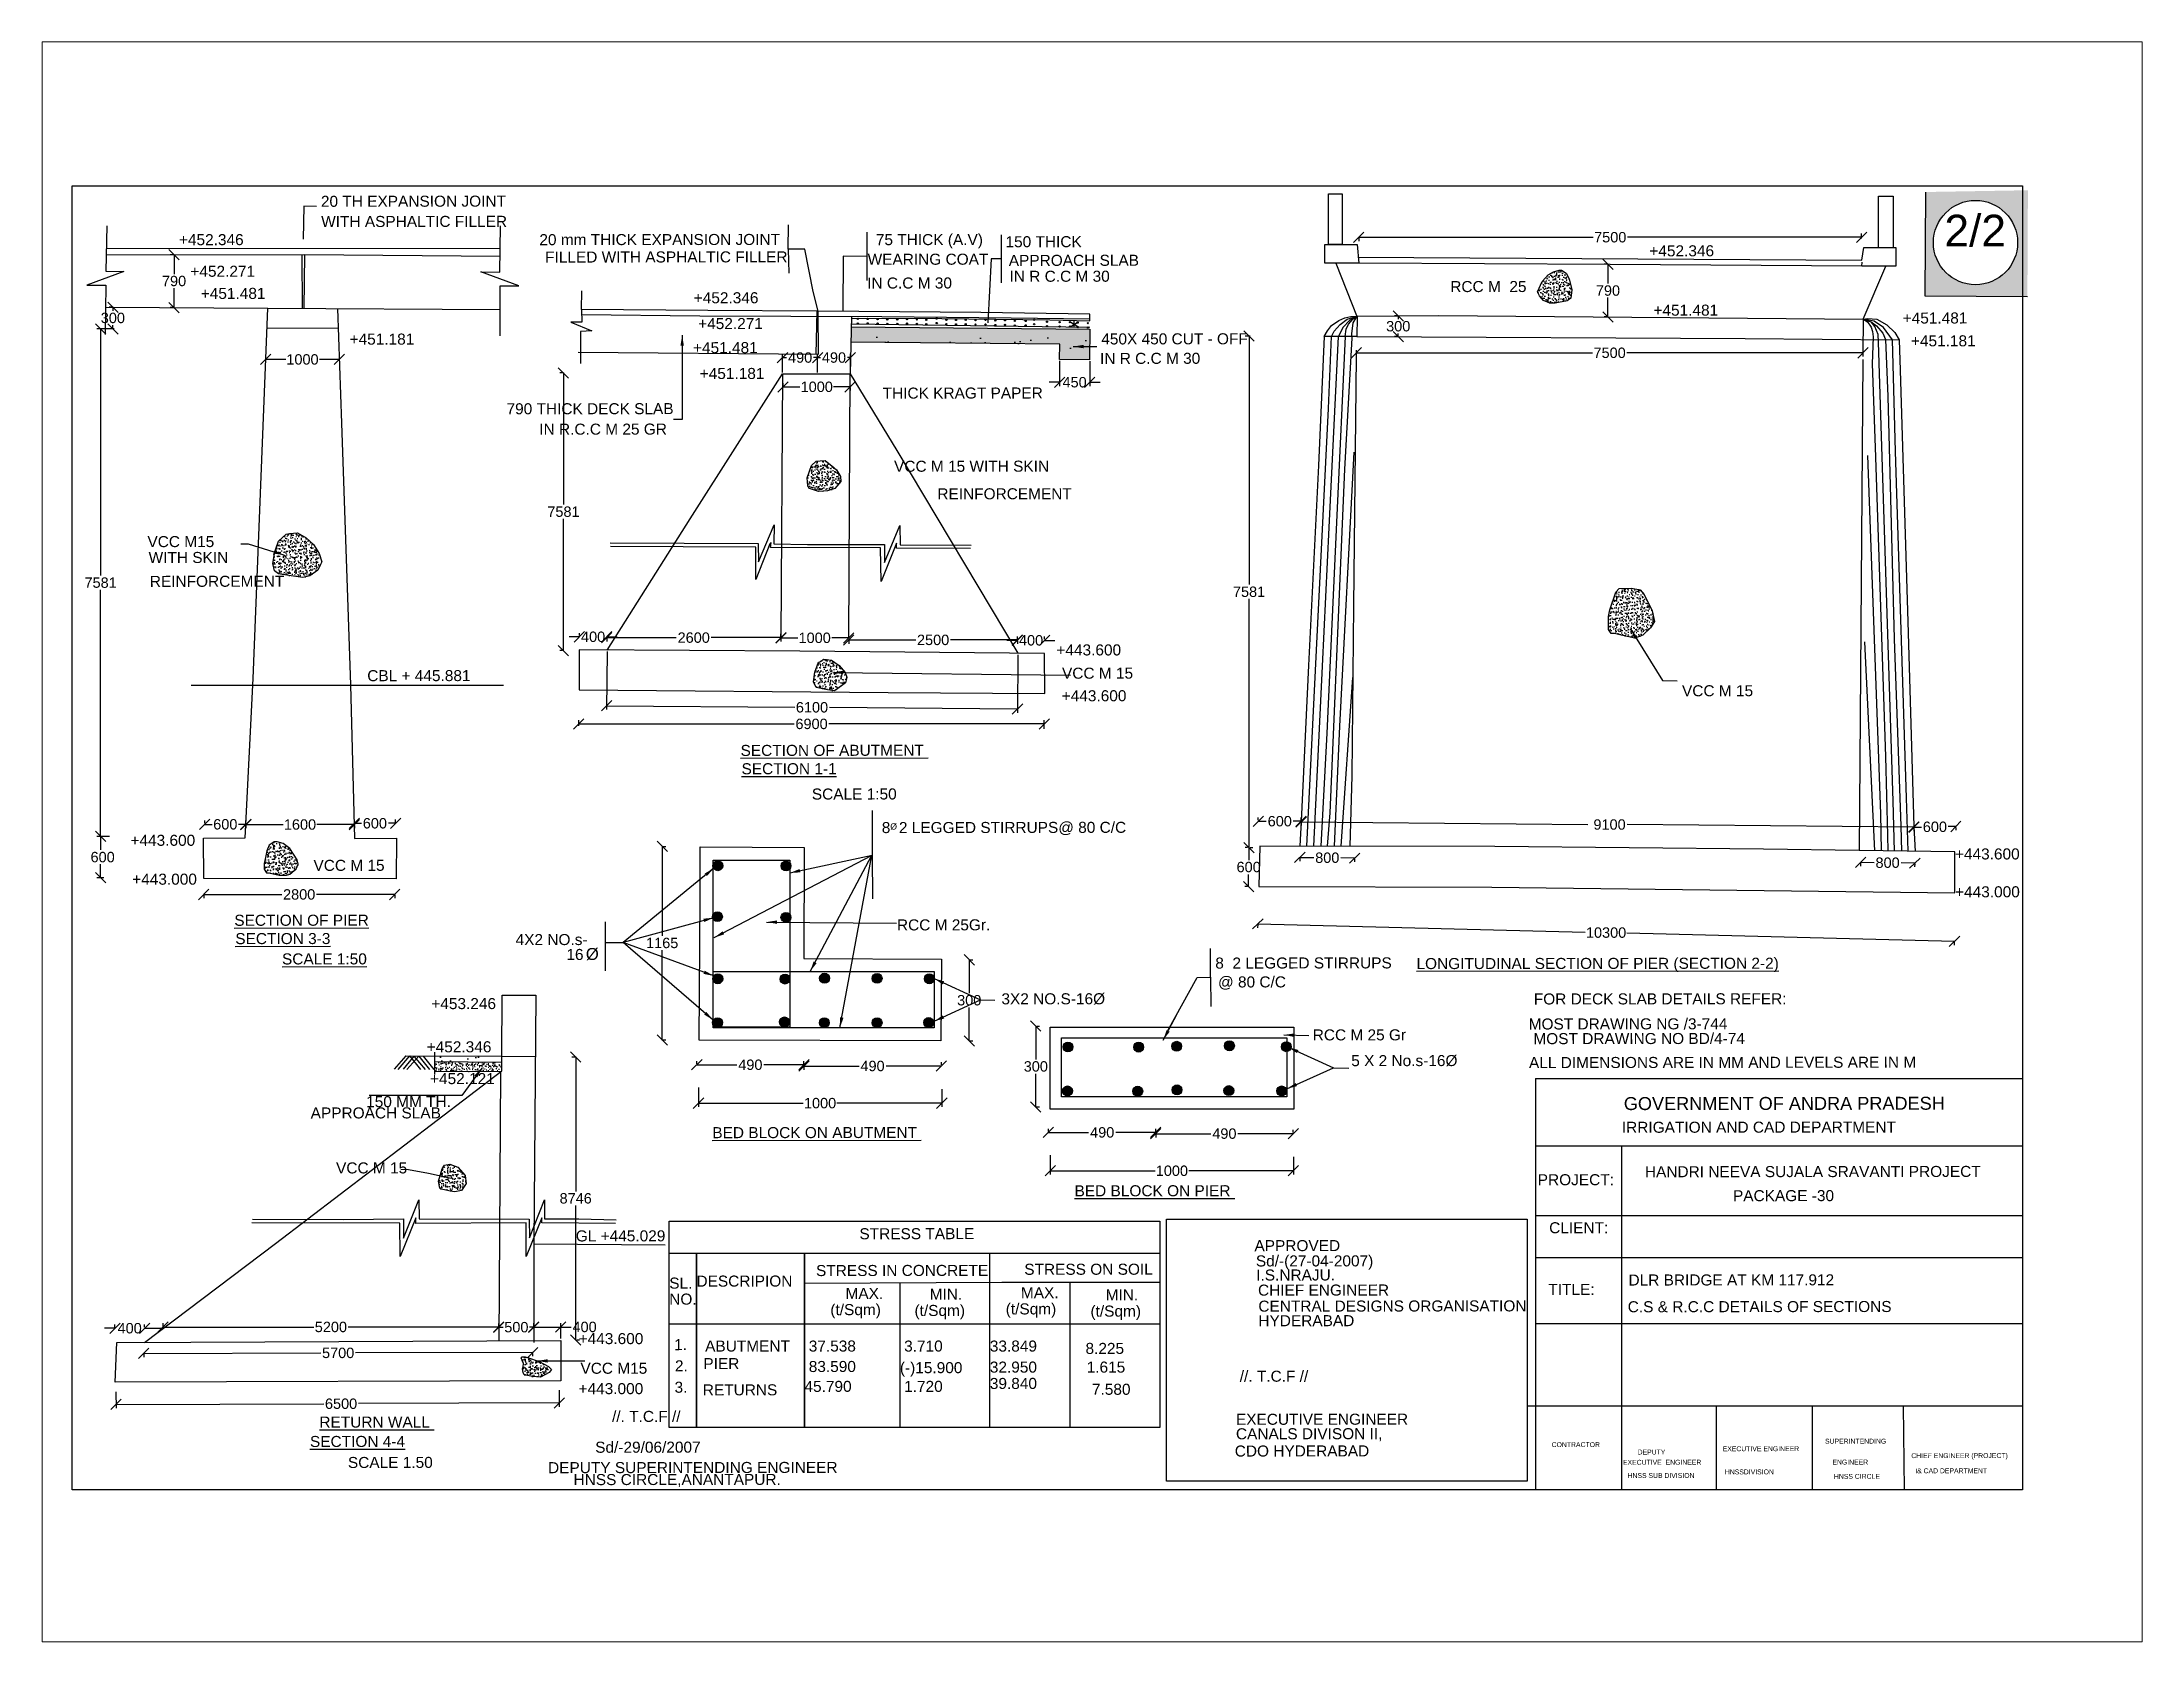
# Paper-space layout 'Layout1' of a CAD drawing. Header units: inches. Extents: x 1.05 to 9.45, y 0.8 to 7.2.
# The model-space entities are those that its viewports show. They can reach past a viewport. Long polylines and large blocks are cut down to what shows.
import ezdxf

# ---------------------------------------------------------------- set-up
doc = ezdxf.new("R2010")
doc.units = ezdxf.units.IN
doc.header["$MEASUREMENT"] = 0
doc.layers.add('DRAWING', color=7, linetype='Continuous')
doc.styles.get("Standard").update_dxf_attribs({"font": 'arial.ttf'})
doc.dimstyles.get("Standard").update_dxf_attribs({"dimtxt": 0.18, "dimasz": 0.5, "dimexe": 0.18, "dimexo": 0.0625, "dimgap": 0.09, "dimtad": 0, "dimtih": 1, "dimtoh": 1, "dimdec": 4, "dimzin": 0, "dimdsep": 46, "dimtxsty": 'Standard', "dimblk": 'OBLIQUE', "dimcen": 0.09375, "dimadec": 0, "dimazin": 0, "dimtfac": 1, "dimtdec": 4, "dimtofl": 0, "dimtmove": 0, "dimatfit": 3, "dimfxl": 1, "dimtolj": 1, "dimtzin": 0, "dimarcsym": 0})
pattern_1 = [(50, (0, 0), (0.3586301, -0.03137607), [0.0375, -0.4125]), (355, (0, 0), (-0.06937567, 0.37609607), [0.03, -0.33]), (100.4514, (0.0299, -0.0026), (0.2892547, 0.34471977), [0.0318701, -0.35057106]), (46.1842, (0, 0.1), (0.5336205, -0.0827595), [0.05625, -0.61875]), (96.6356, (0.04447, 0.0931), (0.4673314, 0.4870589), [0.0478051, -0.5258565]), (351.1842, (0, 0.1), (0.467331, 0.4870593), [0.045, -0.495]), (21, (0.05, 0.075), (0.29845353, -0.20130945), [0.0375, -0.4125]), (326, (0.05, 0.075), (0.12165767, 0.362575), [0.03, -0.33]), (71.4514, (0.07487, 0.05822), (0.4201113, 0.16126525), [0.0318701, -0.35057106]), (37.5, (0, 0), (0.00607993, 0.16644693), [0, -0.326, 0, -0.335, 0, -0.33125]), (7.5, (0, 0), (0.13153477, 0.19720586), [0, -0.191, 0, -0.3185, 0, -0.12625]), (327.5, (-0.1115, 0), (0.26691122, -0.011277436), [0, -0.125, 0, -0.39, 0, -0.5175]), (317.5, (-0.1615, 0), (0.29159308, 0.0500525), [0, -0.1625, 0, -0.259, 0, -0.3675])]

psp = doc.layouts.get("Layout1")

msp = doc.modelspace()

# ---------------------------------------------------------------- texts
at = {"insert": (147.16779, 93.87002), "char_height": 0.57631, "width": 0.5915045, "attachment_point": 1}
msp.add_mtext('Ø\\P', dxfattribs=at)
at = {"layer": 'DRAWING', "color": 7}
for s, height, p in [('20 TH EXPANSION JOINT ', 0.5319953, (134.4002, 129.59832)), ('WITH ASPHALTIC FILLER', 0.5319953, (134.41212, 128.62416)), ('+452.346', 0.531995, (127.55475, 127.74781)), ('20 mm THICK EXPANSION JOINT ', 0.5319953, (144.92955, 127.74919)), ('75 THICK (A.V)', 0.5319953, (161.14996, 127.74999)), ('150 THICK ', 0.531995, (167.39895, 127.65004)), ('+452.271', 0.531995, (128.10675, 126.22497)), ('FILLED WITH ASPHALTIC FILLER', 0.5319953, (145.20626, 126.91006)), ('WEARING COAT ', 0.5319953, (160.75302, 126.80282)), ('APPROACH SLAB', 0.5319953, (167.55731, 126.74966)), ('IN C.C M 30', 0.5319953, (160.73097, 125.6574)), ('IN R C.C M 30', 0.5319953, (167.59385, 125.98312)), ('+452.346', 0.531995, (152.37115, 124.94741)), (' +452.271', 0.531995, (152.37692, 123.70449)), ('450X 450 CUT - OFF ', 0.5319953, (172.01611, 122.96499)), ('+451.481', 0.531995, (152.33533, 122.54129)), ('IN R C.C M 30', 0.5319953, (171.95608, 122.02557)), (' +451.181', 0.531995, (152.45265, 121.29736)), ('THICK KRAGT PAPER ', 0.5319953, (161.4774, 120.35151)), ('790 THICK DECK SLAB', 0.5319953, (143.34664, 119.59604)), (' IN R.C.C M 25 GR', 0.5319953, (144.71979, 118.61259)), (' VCC M 15 WITH SKIN ', 0.5319953, (161.82131, 116.8247)), ('REINFORCEMENT ', 0.5319953, (164.11404, 115.49642)), ('+443.600', 0.531995, (169.85244, 107.97129)), (' VCC M 15', 0.531995, (169.91655, 106.85052)), ('+443.600', 0.531995, (170.1089, 105.76178)), ('%%USECTION 1-1', 0.5319953, (154.67555, 102.24512)), ('SCALE 1:50', 0.531995, (158.06483, 101.02583)), ('3X2 NO.S-16Ø ', 0.5319953, (167.20273, 91.15304)), ('GOVERNMENT OF ANDRA PRADESH ', 0.625, (197.20459, 86.05797)), ('IRRIGATION AND CAD DEPARTMENT', 0.5319953, (197.1099, 84.96126)), ('HANDRI NEEVA SUJALA SRAVANTI PROJECT', 0.5319953, (198.22219, 82.81879)), ('PROJECT:', 0.531995, (193.05533, 82.4327)), ('PACKAGE -30', 0.5319953, (202.4669, 81.6636)), ('CLIENT:', 0.531995, (193.60712, 80.11907)), ('APPROVED', 0.531995, (179.3998, 79.25593)), ('Sd/-(27-04-2007)', 0.5319953, (179.46849, 78.51832)), ('I.S.NRAJU.', 0.531995, (179.48566, 77.83963)), ('DLR BRIDGE AT KM 117.912', 0.5319953, (197.43128, 77.59918)), ('CHIEF ENGINEER', 0.5319953, (179.57153, 77.11173)), ('TITLE:', 0.531995, (193.56647, 77.14654)), ('CENTRAL DESIGNS ORGANISATION', 0.5319953, (179.5887, 76.33982)), ('HYDERABAD', 0.531995, (179.5887, 75.63652)), ('C.S & R.C.C DETAILS OF SECTIONS', 0.5319953, (197.3938, 76.31037)), ('//. T.C.F //', 0.5319953, (178.69119, 72.96134)), ('//. T.C.F //', 0.5319953, (148.43308, 71.02349)), ('EXECUTIVE ENGINEER', 0.5319953, (178.5077, 70.88483)), ('Sd/-29/06/2007', 0.5319953, (147.62067, 69.5388)), ('CDO HYDERABAD ', 0.5319953, (178.45099, 69.35553)), ('CANALS DIVISON II,', 0.5319953, (178.5077, 70.18626)), ('DEPUTY SUPERINTENDING ENGINEER', 0.5319953, (145.34847, 68.55405)), ('HNSS CIRCLE,ANANTAPUR.', 0.5319953, (146.57775, 67.97827))]:
    msp.add_text(s, height=height, rotation=0.0594314, dxfattribs=at).set_placement(p)
at = {"layer": 'DRAWING'}
for s, height, p in [('2/2', 1.529884, (212.6584, 127.68592)), ('+452.346', 0.531995, (198.4357, 127.21027)), ('+451.481', 0.531995, (128.60817, 125.15765)), ('RCC M  25', 0.531995, (188.83987, 125.48787)), ('+451.481', 0.531995, (198.63413, 124.34993)), ('+451.181', 0.531995, (135.78064, 122.95381)), ('VCC M15', 0.531995, (126.03677, 113.1935)), ('WITH SKIN ', 0.531995, (126.0936, 112.42721)), ('REINFORCEMENT ', 0.5319953, (126.15043, 111.27778)), ('CBL + 445.881', 0.5319953, (136.63253, 106.73068)), ('%%USECTION OF ABUTMENT ', 0.5319953, (154.62819, 103.12812)), ('+443.600', 0.531995, (125.21908, 98.7941)), ('8  2 LEGGED STIRRUPS@ 80 C/C', 0.5319953, (161.43575, 99.4094)), ('+443.600', 0.531995, (213.16687, 98.13655)), ('+443.000', 0.531995, (125.30165, 96.92011)), ('VCC M 15', 0.531995, (134.04088, 97.58641)), ('+443.000', 0.531995, (213.17379, 96.31152)), ('%%USECTION OF PIER', 0.5319953, (130.225, 94.9391)), ('RCC M 25Gr.', 0.5319953, (162.16715, 94.71739)), ('%%USECTION 3-3', 0.5319953, (130.27236, 94.05609)), ('4X2 NO.s-', 0.531995, (143.7841, 94.00883)), ('%%USCALE 1:50', 0.5319953, (132.52297, 93.07688)), ('16', 0.531995, (146.23291, 93.29213)), ('+453.246', 0.531995, (139.72004, 90.92277)), (' +452.346', 0.531995, (139.29061, 88.8393)), ('RCC M 25 Gr', 0.5319953, (182.20915, 89.41465)), ('5 X 2 No.s-16Ø', 0.5319953, (184.06486, 88.17401)), ('+452.121', 0.531995, (139.65869, 87.30734)), ('APPROACH SLAB ', 0.5319953, (133.90561, 85.65146)), ('150 MM TH.', 0.531995, (136.58038, 86.19617)), ('VCC M 15', 0.531995, (135.1293, 83.0018)), ('GL +445.029', 0.5319953, (146.68501, 79.72523)), ('+443.600', 0.531995, (146.82186, 74.77311)), ('+443.000', 0.531995, (146.81797, 72.36165)), ('VCC M15', 0.531995, (146.91038, 73.34513)), ('%%URETURN WALL ', 0.5319953, (134.32514, 70.7498))]:
    msp.add_text(s, height=height, rotation=0.0594314, dxfattribs=at).set_placement(p)
at = {"layer": 'DRAWING', "color": 0}
for s, height, p in [('+451.481', 0.531995, (210.64765, 123.97125)), ('+451.181', 0.531995, (211.04451, 122.87135)), ('VCC M 15', 0.531995, (200.00999, 106.00354)), ('8  2 LEGGED STIRRUPS', 0.5319953, (177.51216, 92.87837)), ('%%ULONGITUDINAL SECTION OF PIER (SECTION 2-2)', 0.5319953, (187.21019, 92.85301)), ('@ 80 C/C', 0.531995, (177.64515, 91.96727)), ('FOR DECK SLAB DETAILS REFER:', 0.5319953, (192.86641, 91.14672)), ('MOST DRAWING NG /3-744', 0.5319953, (192.61914, 89.94082)), ('MOST DRAWING NO BD/4-74', 0.5319953, (192.84617, 89.23422)), ('ALL DIMENSIONS ARE IN MM AND LEVELS ARE IN M', 0.5319953, (192.63369, 88.08111)), ('%%UBED BLOCK ON ABUTMENT ', 0.5319953, (153.26627, 84.70224)), ('%%UBED BLOCK ON PIER ', 0.5319953, (170.72765, 81.89847)), ('STRESS TABLE ', 0.5319953, (160.3581, 79.83018)), ('SL.', 0.531995, (151.19024, 77.45096)), ('DESCRIPION ', 0.5319953, (152.50285, 77.54644)), ('STRESS IN CONCRETE', 0.5319953, (158.26535, 78.05644)), ('STRESS ON SOIL', 0.5319953, (168.30478, 78.11532)), ('NO.', 0.531995, (151.19024, 76.67859)), ('MAX.', 0.531995, (159.68831, 76.95221)), ('MIN.', 0.531995, (163.74436, 76.91231)), ('MAX.', 0.531995, (168.14179, 76.98711)), ('MIN.', 0.531995, (172.22693, 76.88145)), ('(t/Sqm)', 0.531995, (158.95656, 76.17123)), ('(t/Sqm)', 0.531995, (163.01261, 76.13133)), ('(t/Sqm)', 0.531995, (167.41005, 76.20613)), ('(t/Sqm)', 0.531995, (171.49518, 76.10047)), ('1.', 0.531995, (151.42624, 74.48397)), ('ABUTMENT ', 0.531995, (152.91999, 74.41555)), (' 37.538', 0.531995, (157.70903, 74.41555)), (' 3.710', 0.531995, (162.30725, 74.41555)), ('33.849', 0.531995, (166.64384, 74.41555)), ('2.', 0.531995, (151.46521, 73.46219)), ('PIER', 0.531995, (152.8354, 73.57066)), (' 83.590', 0.531995, (157.70903, 73.42985)), ('(-)15.900', 0.531995, (162.30725, 73.37352)), ('32.950', 0.531995, (166.64384, 73.40168)), ('8.225', 0.531995, (171.25593, 74.30262)), ('1.615', 0.531995, (171.31232, 73.40141)), ('3.', 0.531995, (151.44573, 72.43068)), ('45.790', 0.531995, (157.70903, 72.47231)), (' 1.720', 0.531995, (162.30725, 72.47231)), ('39.840', 0.531995, (166.64384, 72.61312)), ('RETURNS ', 0.531995, (152.80721, 72.30333)), ('7.580', 0.531995, (171.56607, 72.33123)), ('%%USECTION 4-4', 0.5319953, (133.87147, 69.81612)), ('CONTRACTOR', 0.236176, (193.7252, 69.81147)), ('EXECUTIVE ENGINEER', 0.2361758, (201.97067, 69.61317)), ('SUPERINTENDING ', 0.2361758, (206.90359, 69.97751)), (' SCALE 1.50', 0.5319953, (135.49498, 68.80364)), ('EXECUTIVE  ENGINEER', 0.2361758, (197.16402, 68.96063)), ('DEPUTY ', 0.236176, (197.87065, 69.45385)), ('ENGINEER', 0.236176, (207.25926, 68.97056)), ('CHIEF ENGINEER (PROJECT)', 0.2361758, (211.06197, 69.27994)), ('HNSS SUB DIVISION ', 0.2361758, (197.38538, 68.32284)), ('HNSSDIVISION  ', 0.2361758, (202.07468, 68.49663)), ('HNSS CIRCLE', 0.2361758, (207.33318, 68.28146)), (' I& CAD DEPARTMENT', 0.2361758, (211.16067, 68.55044))]:
    msp.add_text(s, height=height, rotation=0.0594314, dxfattribs=at).set_placement(p)
at = {"layer": 'DRAWING', "insert": (161.84385, 99.88083), "char_height": 0.3, "width": 0.5915045, "attachment_point": 1, "rotation": 0.0594314}
msp.add_mtext('Ø\\P', dxfattribs=at)

# ---------------------------------------------------------------- blocks, each defined once
blk = doc.blocks.new('_Oblique')
at = {"color": 0, "linetype": 'ByBlock', "lineweight": -2}
blk.add_line((-0.5, -0.5), (0.5, 0.5), dxfattribs=at)
blk = doc.blocks.new('*D2')
at = {"layer": 'Defpoints', "color": 0, "transparency": 16777216}
for p in [(131.74, 122.18), (135.29, 122.24), (135.29, 122.17)]:
    blk.add_point(p, dxfattribs=at)
at = {"layer": 'DRAWING', "color": 0, "lineweight": -2, "transparency": 16777216}
for p, q in [((131.74, 122.24), (131.74, 122.43)), ((131.74, 122.25), (132.7, 122.25)), ((135.29, 122.24), (134.33, 122.24)), ((135.29, 122.23), (135.29, 122.42))]:
    blk.add_line(p, q, dxfattribs=at)
at = {"layer": 'DRAWING', "color": 0, "lineweight": -2, "transparency": 16777216, "xscale": 0.5, "yscale": 0.5, "zscale": 0.5}
for p, rotation in [((131.74, 122.25), 179.7530034156776), ((135.29, 122.24), 359.7530034156776)]:
    blk.add_blockref('_Oblique', p, dxfattribs=dict(at, rotation=rotation))
at = {"layer": 'DRAWING', "color": 0, "transparency": 16777216, "insert": (133.51, 122.24), "char_height": 0.5, "attachment_point": 5}
blk.add_mtext('\\A1;1000', dxfattribs=at)
blk = doc.blocks.new('*D4')
at = {"layer": 'Defpoints', "color": 0, "transparency": 16777216}
for p in [(148.19, 108.23), (168, 108.08), (167.98, 105.39)]:
    blk.add_point(p, dxfattribs=at)
at = {"layer": 'DRAWING', "color": 0, "lineweight": -2, "transparency": 16777216}
for p, q in [((148.19, 108.17), (148.17, 105.37)), ((168, 108.01), (167.98, 105.21)), ((148.17, 105.55), (157.24, 105.48)), ((167.98, 105.39), (158.91, 105.47))]:
    blk.add_line(p, q, dxfattribs=at)
at = {"layer": 'DRAWING', "color": 0, "lineweight": -2, "transparency": 16777216, "xscale": 0.5, "yscale": 0.5, "zscale": 0.5}
for p, rotation in [((148.17, 105.55), 179.5519292186073), ((167.98, 105.39), 359.5519292186073)]:
    blk.add_blockref('_Oblique', p, dxfattribs=dict(at, rotation=rotation))
at = {"layer": 'DRAWING', "color": 0, "transparency": 16777216, "insert": (158.07, 105.47), "char_height": 0.5, "attachment_point": 5}
blk.add_mtext('\\A1;6100', dxfattribs=at)
blk = doc.blocks.new('*D5')
at = {"layer": 'Defpoints', "color": 0, "transparency": 16777216}
for p in [(168.85, 90.11), (168.78, 86.21), (168.86, 86.21)]:
    blk.add_point(p, dxfattribs=at)
at = {"layer": 'DRAWING', "color": 0, "lineweight": -2, "transparency": 16777216}
for p, q in [((168.86, 90.11), (168.86, 88.5)), ((168.91, 90.11), (169.04, 90.11)), ((168.86, 86.21), (168.86, 87.81)), ((168.84, 86.21), (169.04, 86.21))]:
    blk.add_line(p, q, dxfattribs=at)
at = {"layer": 'DRAWING', "color": 0, "lineweight": -2, "transparency": 16777216, "xscale": 0.5, "yscale": 0.5, "zscale": 0.5}
for p, rotation in [((168.86, 90.11), 90), ((168.86, 86.21), 270)]:
    blk.add_blockref('_Oblique', p, dxfattribs=dict(at, rotation=rotation))
at = {"layer": 'DRAWING', "color": 0, "transparency": 16777216, "insert": (168.86, 88.16), "char_height": 0.5, "attachment_point": 5}
blk.add_mtext('\\A1;300', dxfattribs=at)
blk = doc.blocks.new('*D6')
at = {"layer": 'Defpoints', "color": 0, "transparency": 16777216}
for p in [(184.43, 128.14), (208.67, 128.13), (208.67, 128.01)]:
    blk.add_point(p, dxfattribs=at)
at = {"layer": 'DRAWING', "color": 0, "lineweight": -2, "transparency": 16777216}
for p, q in [((184.43, 128.13), (195.72, 128.13)), ((184.43, 128.08), (184.43, 127.95)), ((208.67, 128.13), (197.39, 128.13)), ((208.67, 128.07), (208.67, 128.31))]:
    blk.add_line(p, q, dxfattribs=at)
at = {"layer": 'DRAWING', "color": 0, "lineweight": -2, "transparency": 16777216, "xscale": 0.5, "yscale": 0.5, "zscale": 0.5, "rotation": 180}
blk.add_blockref('_Oblique', (184.43, 128.13), dxfattribs=at)
at = {"layer": 'DRAWING', "color": 0, "lineweight": -2, "transparency": 16777216, "xscale": 0.5, "yscale": 0.5, "zscale": 0.5}
blk.add_blockref('_Oblique', (208.67, 128.13), dxfattribs=at)
at = {"layer": 'DRAWING', "color": 0, "transparency": 16777216, "insert": (196.55, 128.13), "char_height": 0.5, "attachment_point": 5}
blk.add_mtext('\\A1;7500', dxfattribs=at)
blk = doc.blocks.new('*D7')
at = {"layer": 'Defpoints', "color": 0, "transparency": 16777216}
for p in [(146.16, 121.59), (146.09, 108.21), (146.09, 108.21)]:
    blk.add_point(p, dxfattribs=at)
at = {"layer": 'DRAWING', "color": 0, "lineweight": -2, "transparency": 16777216}
for p, q in [((146.09, 121.59), (145.91, 121.59)), ((146.09, 121.59), (146.09, 115.25)), ((146.09, 108.21), (146.09, 114.56)), ((146.03, 108.21), (145.91, 108.21))]:
    blk.add_line(p, q, dxfattribs=at)
at = {"layer": 'DRAWING', "color": 0, "lineweight": -2, "transparency": 16777216, "xscale": 0.5, "yscale": 0.5, "zscale": 0.5}
for p, rotation in [((146.09, 121.59), 90), ((146.09, 108.21), 270)]:
    blk.add_blockref('_Oblique', p, dxfattribs=dict(at, rotation=rotation))
at = {"layer": 'DRAWING', "color": 0, "transparency": 16777216, "insert": (146.09, 114.9), "char_height": 0.5, "attachment_point": 5}
blk.add_mtext('\\A1;7581', dxfattribs=at)
blk = doc.blocks.new('*D8')
at = {"layer": 'Defpoints', "color": 0, "transparency": 16777216}
for p in [(156.65, 121.55), (158.34, 122.33), (158.34, 121.57)]:
    blk.add_point(p, dxfattribs=at)
at = {"layer": 'DRAWING', "color": 0, "lineweight": -2, "transparency": 16777216}
for p, q in [((156.65, 121.62), (156.65, 122.51)), ((158.34, 121.63), (158.34, 122.51)), ((156.65, 122.33), (156.84, 122.33)), ((158.34, 122.33), (158.15, 122.33))]:
    blk.add_line(p, q, dxfattribs=at)
at = {"layer": 'DRAWING', "color": 0, "lineweight": -2, "transparency": 16777216, "xscale": 0.5, "yscale": 0.5, "zscale": 0.5, "rotation": 180}
blk.add_blockref('_Oblique', (156.65, 122.33), dxfattribs=at)
at = {"layer": 'DRAWING', "color": 0, "lineweight": -2, "transparency": 16777216, "xscale": 0.5, "yscale": 0.5, "zscale": 0.5}
blk.add_blockref('_Oblique', (158.34, 122.33), dxfattribs=at)
at = {"layer": 'DRAWING', "color": 0, "transparency": 16777216, "insert": (157.5, 122.33), "char_height": 0.5, "attachment_point": 5}
blk.add_mtext('\\A1;490', dxfattribs=at)
blk = doc.blocks.new('*D9')
at = {"layer": 'Defpoints', "color": 0, "transparency": 16777216}
for p in [(127.37, 127.29), (127.32, 124.74), (127.35, 124.74)]:
    blk.add_point(p, dxfattribs=at)
at = {"layer": 'DRAWING', "color": 0, "lineweight": -2, "transparency": 16777216}
for p, q in [((127.31, 127.29), (127.14, 127.29)), ((127.32, 127.29), (127.32, 126.36)), ((127.32, 124.74), (127.32, 125.67)), ((127.29, 124.74), (127.14, 124.74))]:
    blk.add_line(p, q, dxfattribs=at)
at = {"layer": 'DRAWING', "color": 0, "lineweight": -2, "transparency": 16777216, "xscale": 0.5, "yscale": 0.5, "zscale": 0.5}
for p, rotation in [((127.32, 127.29), 90), ((127.32, 124.74), 270)]:
    blk.add_blockref('_Oblique', p, dxfattribs=dict(at, rotation=rotation))
at = {"layer": 'DRAWING', "color": 0, "transparency": 16777216, "insert": (127.32, 126.02), "char_height": 0.5, "attachment_point": 5}
blk.add_mtext('\\A1;790', dxfattribs=at)
blk = doc.blocks.new('*D10')
at = {"layer": 'Defpoints', "color": 0, "transparency": 16777216}
for p in [(124.5, 123.71), (123.78, 99.25), (124.27, 99.25)]:
    blk.add_point(p, dxfattribs=at)
at = {"layer": 'DRAWING', "color": 0, "lineweight": -2, "transparency": 16777216}
for p, q in [((124.43, 123.71), (123.6, 123.71)), ((123.78, 123.71), (123.78, 111.83)), ((123.78, 99.25), (123.78, 111.13)), ((124.21, 99.25), (123.6, 99.25))]:
    blk.add_line(p, q, dxfattribs=at)
at = {"layer": 'DRAWING', "color": 0, "lineweight": -2, "transparency": 16777216, "xscale": 0.5, "yscale": 0.5, "zscale": 0.5}
for p, rotation in [((123.78, 123.71), 90), ((123.78, 99.25), 270)]:
    blk.add_blockref('_Oblique', p, dxfattribs=dict(at, rotation=rotation))
at = {"layer": 'DRAWING', "color": 0, "transparency": 16777216, "insert": (123.78, 111.48), "char_height": 0.5, "attachment_point": 5}
blk.add_mtext('\\A1;7581', dxfattribs=at)
blk = doc.blocks.new('*D11')
at = {"layer": 'Defpoints', "color": 0, "transparency": 16777216}
for p in [(123.9, 99.25), (123.78, 97.26), (124.01, 97.26)]:
    blk.add_point(p, dxfattribs=at)
at = {"layer": 'DRAWING', "color": 0, "lineweight": -2, "transparency": 16777216}
for p, q in [((123.84, 99.25), (123.6, 99.25)), ((123.78, 99.25), (123.78, 98.6)), ((123.94, 97.26), (123.6, 97.26)), ((123.78, 97.26), (123.78, 97.91))]:
    blk.add_line(p, q, dxfattribs=at)
at = {"layer": 'DRAWING', "color": 0, "lineweight": -2, "transparency": 16777216, "xscale": 0.5, "yscale": 0.5, "zscale": 0.5}
for p, rotation in [((123.78, 99.25), 90), ((123.78, 97.26), 270)]:
    blk.add_blockref('_Oblique', p, dxfattribs=dict(at, rotation=rotation))
at = {"layer": 'DRAWING', "color": 0, "transparency": 16777216, "insert": (123.78, 98.25), "char_height": 0.5, "attachment_point": 5}
blk.add_mtext('\\A1; 600', dxfattribs=at)
blk = doc.blocks.new('*D12')
at = {"layer": 'Defpoints', "color": 0, "transparency": 16777216}
for p in [(124.37, 124.76), (124.44, 124.76), (124.43, 123.71)]:
    blk.add_point(p, dxfattribs=at)
at = {"layer": 'DRAWING', "color": 0, "lineweight": -2, "transparency": 16777216}
for p, q in [((124.38, 124.76), (124.19, 124.76)), ((124.37, 124.76), (124.37, 124.58)), ((124.37, 123.71), (124.19, 123.71)), ((124.37, 123.71), (124.37, 123.89))]:
    blk.add_line(p, q, dxfattribs=at)
at = {"layer": 'DRAWING', "color": 0, "lineweight": -2, "transparency": 16777216, "xscale": 0.5, "yscale": 0.5, "zscale": 0.5}
for p, rotation in [((124.37, 124.76), 90), ((124.37, 123.71), 270)]:
    blk.add_blockref('_Oblique', p, dxfattribs=dict(at, rotation=rotation))
at = {"layer": 'DRAWING', "color": 0, "transparency": 16777216, "insert": (124.37, 124.24), "char_height": 0.5, "attachment_point": 5}
blk.add_mtext('\\A1;300', dxfattribs=at)
blk = doc.blocks.new('*D13')
at = {"layer": 'Defpoints', "color": 0, "transparency": 16777216}
for p in [(170.01, 122.23), (171.46, 122.23), (171.46, 121.14)]:
    blk.add_point(p, dxfattribs=at)
at = {"layer": 'DRAWING', "color": 0, "lineweight": -2, "transparency": 16777216}
for p, q in [((170.01, 122.17), (170.01, 120.96)), ((171.46, 122.16), (171.46, 120.96)), ((170.01, 121.14), (169.51, 121.14)), ((171.46, 121.14), (171.96, 121.14))]:
    blk.add_line(p, q, dxfattribs=at)
at = {"layer": 'DRAWING', "color": 0, "lineweight": -2, "transparency": 16777216, "xscale": 0.5, "yscale": 0.5, "zscale": 0.5}
blk.add_blockref('_Oblique', (170.01, 121.14), dxfattribs=at)
at = {"layer": 'DRAWING', "color": 0, "lineweight": -2, "transparency": 16777216, "xscale": 0.5, "yscale": 0.5, "zscale": 0.5, "rotation": 180}
blk.add_blockref('_Oblique', (171.46, 121.14), dxfattribs=at)
at = {"layer": 'DRAWING', "color": 0, "transparency": 16777216, "insert": (170.73, 121.14), "char_height": 0.5, "attachment_point": 5}
blk.add_mtext('\\A1;450', dxfattribs=at)
blk = doc.blocks.new('*D14')
at = {"layer": 'Defpoints', "color": 0, "transparency": 16777216}
for p in [(179.27, 123.37), (179.13, 98.71), (179.14, 98.71)]:
    blk.add_point(p, dxfattribs=at)
at = {"layer": 'DRAWING', "color": 0, "lineweight": -2, "transparency": 16777216}
for p, q in [((179.2, 123.37), (178.96, 123.37)), ((179.14, 123.37), (179.14, 111.39)), ((179.14, 98.71), (179.14, 110.7)), ((179.19, 98.71), (179.32, 98.71))]:
    blk.add_line(p, q, dxfattribs=at)
at = {"layer": 'DRAWING', "color": 0, "lineweight": -2, "transparency": 16777216, "xscale": 0.5, "yscale": 0.5, "zscale": 0.5}
for p, rotation in [((179.14, 123.37), 90), ((179.14, 98.71), 270)]:
    blk.add_blockref('_Oblique', p, dxfattribs=dict(at, rotation=rotation))
at = {"layer": 'DRAWING', "color": 0, "transparency": 16777216, "insert": (179.14, 111.04), "char_height": 0.5, "attachment_point": 5}
blk.add_mtext('\\A1;7581', dxfattribs=at)
blk = doc.blocks.new('*D15')
at = {"layer": 'Defpoints', "color": 0, "transparency": 16777216}
for p in [(169.56, 83.94), (181.28, 83.87), (181.28, 83.13)]:
    blk.add_point(p, dxfattribs=at)
at = {"layer": 'DRAWING', "color": 0, "lineweight": -2, "transparency": 16777216}
for p, q in [((169.56, 83.88), (169.56, 82.95)), ((169.56, 83.13), (174.61, 83.13)), ((181.28, 83.13), (176.23, 83.13)), ((181.28, 83.81), (181.28, 82.95))]:
    blk.add_line(p, q, dxfattribs=at)
at = {"layer": 'DRAWING', "color": 0, "lineweight": -2, "transparency": 16777216, "xscale": 0.5, "yscale": 0.5, "zscale": 0.5, "rotation": 180}
blk.add_blockref('_Oblique', (169.56, 83.13), dxfattribs=at)
at = {"layer": 'DRAWING', "color": 0, "lineweight": -2, "transparency": 16777216, "xscale": 0.5, "yscale": 0.5, "zscale": 0.5}
blk.add_blockref('_Oblique', (181.28, 83.13), dxfattribs=at)
at = {"layer": 'DRAWING', "color": 0, "transparency": 16777216, "insert": (175.42, 83.13), "char_height": 0.5, "attachment_point": 5}
blk.add_mtext('\\A1;1000', dxfattribs=at)
blk = doc.blocks.new('*D16')
at = {"layer": 'Defpoints', "color": 0, "transparency": 16777216}
for p in [(169.47, 84.95), (174.64, 84.98), (174.64, 84.92)]:
    blk.add_point(p, dxfattribs=at)
at = {"layer": 'DRAWING', "color": 0, "lineweight": -2, "transparency": 16777216}
for p, q in [((169.47, 85.02), (169.47, 85.16)), ((174.64, 84.98), (174.64, 85.16)), ((169.47, 84.98), (171.4, 84.98)), ((174.64, 84.98), (172.71, 84.98))]:
    blk.add_line(p, q, dxfattribs=at)
at = {"layer": 'DRAWING', "color": 0, "lineweight": -2, "transparency": 16777216, "xscale": 0.5, "yscale": 0.5, "zscale": 0.5, "rotation": 180}
blk.add_blockref('_Oblique', (169.47, 84.98), dxfattribs=at)
at = {"layer": 'DRAWING', "color": 0, "lineweight": -2, "transparency": 16777216, "xscale": 0.5, "yscale": 0.5, "zscale": 0.5}
blk.add_blockref('_Oblique', (174.64, 84.98), dxfattribs=at)
at = {"layer": 'DRAWING', "color": 0, "transparency": 16777216, "insert": (172.06, 84.98), "char_height": 0.5, "attachment_point": 5}
blk.add_mtext('\\A1;490', dxfattribs=at)
blk = doc.blocks.new('*D17')
at = {"layer": 'Defpoints', "color": 0, "transparency": 16777216}
for p in [(174.64, 84.92), (181.27, 84.92), (181.27, 84.91)]:
    blk.add_point(p, dxfattribs=at)
at = {"layer": 'DRAWING', "color": 0, "lineweight": -2, "transparency": 16777216}
for p, q in [((181.27, 84.98), (181.27, 85.1)), ((174.64, 84.92), (177.3, 84.92)), ((174.64, 84.86), (174.64, 84.74)), ((181.27, 84.92), (178.6, 84.92))]:
    blk.add_line(p, q, dxfattribs=at)
at = {"layer": 'DRAWING', "color": 0, "lineweight": -2, "transparency": 16777216, "xscale": 0.5, "yscale": 0.5, "zscale": 0.5, "rotation": 180}
blk.add_blockref('_Oblique', (174.64, 84.92), dxfattribs=at)
at = {"layer": 'DRAWING', "color": 0, "lineweight": -2, "transparency": 16777216, "xscale": 0.5, "yscale": 0.5, "zscale": 0.5}
blk.add_blockref('_Oblique', (181.27, 84.92), dxfattribs=at)
at = {"layer": 'DRAWING', "color": 0, "transparency": 16777216, "insert": (177.95, 84.92), "char_height": 0.5, "attachment_point": 5}
blk.add_mtext('\\A1;490', dxfattribs=at)
blk = doc.blocks.new('*D18')
at = {"layer": 'Defpoints', "color": 0, "transparency": 16777216}
for p in [(152.6, 87.2), (164.33, 87.14), (164.33, 86.39)]:
    blk.add_point(p, dxfattribs=at)
at = {"layer": 'DRAWING', "color": 0, "lineweight": -2, "transparency": 16777216}
for p, q in [((152.6, 87.14), (152.6, 86.21)), ((164.33, 87.07), (164.33, 86.21)), ((152.6, 86.39), (157.65, 86.39)), ((164.33, 86.39), (159.27, 86.39))]:
    blk.add_line(p, q, dxfattribs=at)
at = {"layer": 'DRAWING', "color": 0, "lineweight": -2, "transparency": 16777216, "xscale": 0.5, "yscale": 0.5, "zscale": 0.5, "rotation": 180}
blk.add_blockref('_Oblique', (152.6, 86.39), dxfattribs=at)
at = {"layer": 'DRAWING', "color": 0, "lineweight": -2, "transparency": 16777216, "xscale": 0.5, "yscale": 0.5, "zscale": 0.5}
blk.add_blockref('_Oblique', (164.33, 86.39), dxfattribs=at)
at = {"layer": 'DRAWING', "color": 0, "transparency": 16777216, "insert": (158.46, 86.39), "char_height": 0.5, "attachment_point": 5}
blk.add_mtext('\\A1;1000', dxfattribs=at)
blk = doc.blocks.new('*D19')
at = {"layer": 'Defpoints', "color": 0, "transparency": 16777216}
for p in [(152.52, 88.22), (157.68, 88.24), (157.68, 88.18)]:
    blk.add_point(p, dxfattribs=at)
at = {"layer": 'DRAWING', "color": 0, "lineweight": -2, "transparency": 16777216}
for p, q in [((152.52, 88.28), (152.52, 88.42)), ((152.52, 88.24), (154.45, 88.24)), ((157.68, 88.24), (155.75, 88.24)), ((157.68, 88.24), (157.68, 88.42))]:
    blk.add_line(p, q, dxfattribs=at)
at = {"layer": 'DRAWING', "color": 0, "lineweight": -2, "transparency": 16777216, "xscale": 0.5, "yscale": 0.5, "zscale": 0.5, "rotation": 180}
blk.add_blockref('_Oblique', (152.52, 88.24), dxfattribs=at)
at = {"layer": 'DRAWING', "color": 0, "lineweight": -2, "transparency": 16777216, "xscale": 0.5, "yscale": 0.5, "zscale": 0.5}
blk.add_blockref('_Oblique', (157.68, 88.24), dxfattribs=at)
at = {"layer": 'DRAWING', "color": 0, "transparency": 16777216, "insert": (155.1, 88.24), "char_height": 0.5, "attachment_point": 5}
blk.add_mtext('\\A1;490', dxfattribs=at)
blk = doc.blocks.new('*D20')
at = {"layer": 'Defpoints', "color": 0, "transparency": 16777216}
for p in [(157.68, 88.18), (164.31, 88.18), (164.31, 88.18)]:
    blk.add_point(p, dxfattribs=at)
at = {"layer": 'DRAWING', "color": 0, "lineweight": -2, "transparency": 16777216}
for p, q in [((157.68, 88.18), (160.34, 88.18)), ((157.68, 88.12), (157.68, 88)), ((164.31, 88.18), (161.65, 88.18)), ((164.31, 88.24), (164.31, 88.36))]:
    blk.add_line(p, q, dxfattribs=at)
at = {"layer": 'DRAWING', "color": 0, "lineweight": -2, "transparency": 16777216, "xscale": 0.5, "yscale": 0.5, "zscale": 0.5, "rotation": 180}
blk.add_blockref('_Oblique', (157.68, 88.18), dxfattribs=at)
at = {"layer": 'DRAWING', "color": 0, "lineweight": -2, "transparency": 16777216, "xscale": 0.5, "yscale": 0.5, "zscale": 0.5}
blk.add_blockref('_Oblique', (164.31, 88.18), dxfattribs=at)
at = {"layer": 'DRAWING', "color": 0, "transparency": 16777216, "insert": (160.99, 88.18), "char_height": 0.5, "attachment_point": 5}
blk.add_mtext('\\A1;490', dxfattribs=at)
blk = doc.blocks.new('*D21')
at = {"layer": 'Defpoints', "color": 0, "transparency": 16777216}
for p in [(150.84, 98.77), (150.77, 89.44), (150.85, 89.44)]:
    blk.add_point(p, dxfattribs=at)
at = {"layer": 'DRAWING', "color": 0, "lineweight": -2, "transparency": 16777216}
for p, q in [((150.85, 98.77), (150.85, 94.45)), ((150.9, 98.77), (151.03, 98.77)), ((150.85, 89.44), (150.85, 93.76)), ((150.83, 89.44), (151.03, 89.44))]:
    blk.add_line(p, q, dxfattribs=at)
at = {"layer": 'DRAWING', "color": 0, "lineweight": -2, "transparency": 16777216, "xscale": 0.5, "yscale": 0.5, "zscale": 0.5}
for p, rotation in [((150.85, 98.77), 90), ((150.85, 89.44), 270)]:
    blk.add_blockref('_Oblique', p, dxfattribs=dict(at, rotation=rotation))
at = {"layer": 'DRAWING', "color": 0, "transparency": 16777216, "insert": (150.85, 94.11), "char_height": 0.5, "attachment_point": 5}
blk.add_mtext('\\A1;1165', dxfattribs=at)
blk = doc.blocks.new('*D22')
at = {"layer": 'Defpoints', "color": 0, "transparency": 16777216}
for p in [(146.83, 104.52), (169.27, 104.67), (169.27, 104.37)]:
    blk.add_point(p, dxfattribs=at)
at = {"layer": 'DRAWING', "color": 0, "lineweight": -2, "transparency": 16777216}
for p, q in [((146.83, 104.58), (146.83, 104.85)), ((146.83, 104.67), (157.21, 104.67)), ((169.27, 104.67), (158.89, 104.67)), ((169.27, 104.43), (169.27, 104.85))]:
    blk.add_line(p, q, dxfattribs=at)
at = {"layer": 'DRAWING', "color": 0, "lineweight": -2, "transparency": 16777216, "xscale": 0.5, "yscale": 0.5, "zscale": 0.5, "rotation": 180}
blk.add_blockref('_Oblique', (146.83, 104.67), dxfattribs=at)
at = {"layer": 'DRAWING', "color": 0, "lineweight": -2, "transparency": 16777216, "xscale": 0.5, "yscale": 0.5, "zscale": 0.5}
blk.add_blockref('_Oblique', (169.27, 104.67), dxfattribs=at)
at = {"layer": 'DRAWING', "color": 0, "transparency": 16777216, "insert": (158.05, 104.67), "char_height": 0.5, "attachment_point": 5}
blk.add_mtext('\\A1;6900', dxfattribs=at)
blk = doc.blocks.new('*D23')
at = {"layer": 'Defpoints', "color": 0, "transparency": 16777216}
for p in [(146.86, 108.86), (148.18, 108.88), (148.18, 108.87)]:
    blk.add_point(p, dxfattribs=at)
at = {"layer": 'DRAWING', "color": 0, "lineweight": -2, "transparency": 16777216}
for p, q in [((146.86, 108.87), (146.36, 108.87)), ((146.86, 108.93), (146.86, 109.05)), ((148.18, 108.87), (148.68, 108.87)), ((148.18, 108.81), (148.18, 108.69))]:
    blk.add_line(p, q, dxfattribs=at)
at = {"layer": 'DRAWING', "color": 0, "lineweight": -2, "transparency": 16777216, "xscale": 0.5, "yscale": 0.5, "zscale": 0.5}
blk.add_blockref('_Oblique', (146.86, 108.87), dxfattribs=at)
at = {"layer": 'DRAWING', "color": 0, "lineweight": -2, "transparency": 16777216, "xscale": 0.5, "yscale": 0.5, "zscale": 0.5, "rotation": 180}
blk.add_blockref('_Oblique', (148.18, 108.87), dxfattribs=at)
at = {"layer": 'DRAWING', "color": 0, "transparency": 16777216, "insert": (147.52, 108.87), "char_height": 0.5, "attachment_point": 5}
blk.add_mtext('\\A1;400', dxfattribs=at)
blk = doc.blocks.new('*D24')
at = {"layer": 'Defpoints', "color": 0, "transparency": 16777216}
for p in [(148.18, 108.87), (156.57, 108.83), (156.57, 108.83)]:
    blk.add_point(p, dxfattribs=at)
at = {"layer": 'DRAWING', "color": 0, "lineweight": -2, "transparency": 16777216}
for p, q in [((148.18, 108.83), (151.53, 108.83)), ((148.18, 108.81), (148.18, 108.65)), ((156.57, 108.83), (153.21, 108.83)), ((156.57, 108.89), (156.57, 109.01))]:
    blk.add_line(p, q, dxfattribs=at)
at = {"layer": 'DRAWING', "color": 0, "lineweight": -2, "transparency": 16777216, "xscale": 0.5, "yscale": 0.5, "zscale": 0.5, "rotation": 180}
blk.add_blockref('_Oblique', (148.18, 108.83), dxfattribs=at)
at = {"layer": 'DRAWING', "color": 0, "lineweight": -2, "transparency": 16777216, "xscale": 0.5, "yscale": 0.5, "zscale": 0.5}
blk.add_blockref('_Oblique', (156.57, 108.83), dxfattribs=at)
at = {"layer": 'DRAWING', "color": 0, "transparency": 16777216, "insert": (152.37, 108.83), "char_height": 0.5, "attachment_point": 5}
blk.add_mtext('\\A1;2600', dxfattribs=at)
blk = doc.blocks.new('*D25')
at = {"layer": 'Defpoints', "color": 0, "transparency": 16777216}
for p in [(156.57, 108.83), (159.84, 108.82), (159.84, 108.79)]:
    blk.add_point(p, dxfattribs=at)
at = {"layer": 'DRAWING', "color": 0, "lineweight": -2, "transparency": 16777216}
for p, q in [((156.57, 108.82), (157.39, 108.82)), ((156.57, 108.77), (156.57, 108.64)), ((159.84, 108.82), (159.02, 108.82)), ((159.84, 108.85), (159.84, 109))]:
    blk.add_line(p, q, dxfattribs=at)
at = {"layer": 'DRAWING', "color": 0, "lineweight": -2, "transparency": 16777216, "xscale": 0.5, "yscale": 0.5, "zscale": 0.5, "rotation": 180}
blk.add_blockref('_Oblique', (156.57, 108.82), dxfattribs=at)
at = {"layer": 'DRAWING', "color": 0, "lineweight": -2, "transparency": 16777216, "xscale": 0.5, "yscale": 0.5, "zscale": 0.5}
blk.add_blockref('_Oblique', (159.84, 108.82), dxfattribs=at)
at = {"layer": 'DRAWING', "color": 0, "transparency": 16777216, "insert": (158.2, 108.82), "char_height": 0.5, "attachment_point": 5}
blk.add_mtext('\\A1;1000', dxfattribs=at)
blk = doc.blocks.new('*D26')
at = {"layer": 'Defpoints', "color": 0, "transparency": 16777216}
for p in [(159.84, 108.82), (167.97, 108.74), (167.97, 108.72)]:
    blk.add_point(p, dxfattribs=at)
at = {"layer": 'DRAWING', "color": 0, "lineweight": -2, "transparency": 16777216}
for p, q in [((159.84, 108.76), (159.84, 108.54)), ((159.84, 108.72), (163.07, 108.72)), ((167.97, 108.72), (164.75, 108.72)), ((167.97, 108.68), (167.97, 108.54))]:
    blk.add_line(p, q, dxfattribs=at)
at = {"layer": 'DRAWING', "color": 0, "lineweight": -2, "transparency": 16777216, "xscale": 0.5, "yscale": 0.5, "zscale": 0.5, "rotation": 180}
blk.add_blockref('_Oblique', (159.84, 108.72), dxfattribs=at)
at = {"layer": 'DRAWING', "color": 0, "lineweight": -2, "transparency": 16777216, "xscale": 0.5, "yscale": 0.5, "zscale": 0.5}
blk.add_blockref('_Oblique', (167.97, 108.72), dxfattribs=at)
at = {"layer": 'DRAWING', "color": 0, "transparency": 16777216, "insert": (163.91, 108.72), "char_height": 0.5, "attachment_point": 5}
blk.add_mtext('\\A1;2500', dxfattribs=at)
blk = doc.blocks.new('*D27')
at = {"layer": 'Defpoints', "color": 0, "transparency": 16777216}
for p in [(167.97, 108.68), (169.28, 108.7), (169.28, 108.7)]:
    blk.add_point(p, dxfattribs=at)
at = {"layer": 'DRAWING', "color": 0, "lineweight": -2, "transparency": 16777216}
for p, q in [((167.97, 108.7), (167.47, 108.7)), ((167.97, 108.74), (167.97, 108.88)), ((169.28, 108.76), (169.28, 108.88)), ((169.28, 108.7), (169.78, 108.7))]:
    blk.add_line(p, q, dxfattribs=at)
at = {"layer": 'DRAWING', "color": 0, "lineweight": -2, "transparency": 16777216, "xscale": 0.5, "yscale": 0.5, "zscale": 0.5}
blk.add_blockref('_Oblique', (167.97, 108.7), dxfattribs=at)
at = {"layer": 'DRAWING', "color": 0, "lineweight": -2, "transparency": 16777216, "xscale": 0.5, "yscale": 0.5, "zscale": 0.5, "rotation": 180}
blk.add_blockref('_Oblique', (169.28, 108.7), dxfattribs=at)
at = {"layer": 'DRAWING', "color": 0, "transparency": 16777216, "insert": (168.63, 108.7), "char_height": 0.5, "attachment_point": 5}
blk.add_mtext('\\A1;400', dxfattribs=at)
blk = doc.blocks.new('*D28')
at = {"layer": 'Defpoints', "color": 0, "transparency": 16777216}
for p in [(128.8, 99.82), (130.78, 99.83), (130.78, 99.83)]:
    blk.add_point(p, dxfattribs=at)
at = {"layer": 'DRAWING', "color": 0, "lineweight": -2, "transparency": 16777216}
for p, q in [((128.8, 99.88), (128.8, 100.01)), ((128.8, 99.83), (129.15, 99.83)), ((130.78, 99.83), (130.43, 99.83)), ((130.78, 99.9), (130.78, 100.01))]:
    blk.add_line(p, q, dxfattribs=at)
at = {"layer": 'DRAWING', "color": 0, "lineweight": -2, "transparency": 16777216, "xscale": 0.5, "yscale": 0.5, "zscale": 0.5, "rotation": 180}
blk.add_blockref('_Oblique', (128.8, 99.83), dxfattribs=at)
at = {"layer": 'DRAWING', "color": 0, "lineweight": -2, "transparency": 16777216, "xscale": 0.5, "yscale": 0.5, "zscale": 0.5}
blk.add_blockref('_Oblique', (130.78, 99.83), dxfattribs=at)
at = {"layer": 'DRAWING', "color": 0, "transparency": 16777216, "insert": (129.79, 99.83), "char_height": 0.5, "attachment_point": 5}
blk.add_mtext('\\A1;600', dxfattribs=at)
blk = doc.blocks.new('*D29')
at = {"layer": 'Defpoints', "color": 0, "transparency": 16777216}
for p in [(130.78, 99.83), (136.01, 99.83), (136.01, 99.82)]:
    blk.add_point(p, dxfattribs=at)
at = {"layer": 'DRAWING', "color": 0, "lineweight": -2, "transparency": 16777216}
for p, q in [((130.78, 99.82), (132.58, 99.82)), ((130.78, 99.77), (130.78, 99.64)), ((136.01, 99.82), (134.21, 99.82)), ((136.01, 99.77), (136.01, 99.64))]:
    blk.add_line(p, q, dxfattribs=at)
at = {"layer": 'DRAWING', "color": 0, "lineweight": -2, "transparency": 16777216, "xscale": 0.5, "yscale": 0.5, "zscale": 0.5, "rotation": 180}
blk.add_blockref('_Oblique', (130.78, 99.82), dxfattribs=at)
at = {"layer": 'DRAWING', "color": 0, "lineweight": -2, "transparency": 16777216, "xscale": 0.5, "yscale": 0.5, "zscale": 0.5}
blk.add_blockref('_Oblique', (136.01, 99.82), dxfattribs=at)
at = {"layer": 'DRAWING', "color": 0, "transparency": 16777216, "insert": (133.39, 99.82), "char_height": 0.5, "attachment_point": 5}
blk.add_mtext('\\A1;1600', dxfattribs=at)
blk = doc.blocks.new('*D30')
at = {"layer": 'Defpoints', "color": 0, "transparency": 16777216}
for p in [(136.01, 99.82), (138, 99.88), (138, 99.84)]:
    blk.add_point(p, dxfattribs=at)
at = {"layer": 'DRAWING', "color": 0, "lineweight": -2, "transparency": 16777216}
for p, q in [((136.01, 99.88), (136.01, 100.06)), ((136.01, 99.88), (136.36, 99.88)), ((138, 99.88), (137.65, 99.88)), ((138, 99.9), (138, 100.06))]:
    blk.add_line(p, q, dxfattribs=at)
at = {"layer": 'DRAWING', "color": 0, "lineweight": -2, "transparency": 16777216, "xscale": 0.5, "yscale": 0.5, "zscale": 0.5, "rotation": 180}
blk.add_blockref('_Oblique', (136.01, 99.88), dxfattribs=at)
at = {"layer": 'DRAWING', "color": 0, "lineweight": -2, "transparency": 16777216, "xscale": 0.5, "yscale": 0.5, "zscale": 0.5}
blk.add_blockref('_Oblique', (138, 99.88), dxfattribs=at)
at = {"layer": 'DRAWING', "color": 0, "transparency": 16777216, "insert": (137, 99.88), "char_height": 0.5, "attachment_point": 5}
blk.add_mtext('\\A1;600', dxfattribs=at)
blk = doc.blocks.new('*D31')
at = {"layer": 'Defpoints', "color": 0, "transparency": 16777216}
for p in [(156.68, 120.87), (159.91, 120.96), (159.91, 120.92)]:
    blk.add_point(p, dxfattribs=at)
at = {"layer": 'DRAWING', "color": 0, "lineweight": -2, "transparency": 16777216}
for p, q in [((156.68, 120.94), (156.68, 121.1)), ((156.68, 120.92), (157.49, 120.92)), ((159.91, 120.92), (159.11, 120.92)), ((159.91, 120.89), (159.91, 120.74))]:
    blk.add_line(p, q, dxfattribs=at)
at = {"layer": 'DRAWING', "color": 0, "lineweight": -2, "transparency": 16777216, "xscale": 0.5, "yscale": 0.5, "zscale": 0.5, "rotation": 180}
blk.add_blockref('_Oblique', (156.68, 120.92), dxfattribs=at)
at = {"layer": 'DRAWING', "color": 0, "lineweight": -2, "transparency": 16777216, "xscale": 0.5, "yscale": 0.5, "zscale": 0.5}
blk.add_blockref('_Oblique', (159.91, 120.92), dxfattribs=at)
at = {"layer": 'DRAWING', "color": 0, "transparency": 16777216, "insert": (158.3, 120.92), "char_height": 0.5, "attachment_point": 5}
blk.add_mtext('\\A1;1000', dxfattribs=at)
blk = doc.blocks.new('*D32')
at = {"layer": 'Defpoints', "color": 0, "transparency": 16777216}
for p in [(179.56, 95.07), (213.14, 94.22), (213.14, 94.19)]:
    blk.add_point(p, dxfattribs=at)
at = {"layer": 'DRAWING', "color": 0, "lineweight": -2, "transparency": 16777216}
for p, q in [((179.56, 95), (179.55, 94.85)), ((179.56, 95.03), (195.34, 94.64)), ((213.14, 94.19), (197.35, 94.59)), ((213.13, 94.16), (213.13, 94.01))]:
    blk.add_line(p, q, dxfattribs=at)
at = {"layer": 'DRAWING', "color": 0, "lineweight": -2, "transparency": 16777216, "xscale": 0.5, "yscale": 0.5, "zscale": 0.5}
for p, rotation in [((179.56, 95.03), 178.5569822872622), ((213.14, 94.19), 358.5569822872622)]:
    blk.add_blockref('_Oblique', p, dxfattribs=dict(at, rotation=rotation))
at = {"layer": 'DRAWING', "color": 0, "transparency": 16777216, "insert": (196.35, 94.61), "char_height": 0.5, "attachment_point": 5}
blk.add_mtext('\\A1;10300', dxfattribs=at)
blk = doc.blocks.new('*D33')
at = {"layer": 'Defpoints', "color": 0, "transparency": 16777216}
for p in [(126.79, 75.53), (142.97, 75.61), (142.97, 75.6)]:
    blk.add_point(p, dxfattribs=at)
at = {"layer": 'DRAWING', "color": 0, "lineweight": -2, "transparency": 16777216}
for p, q in [((126.79, 75.59), (126.79, 75.78)), ((126.79, 75.6), (134.05, 75.6)), ((142.97, 75.6), (135.72, 75.6)), ((142.97, 75.54), (142.97, 75.42))]:
    blk.add_line(p, q, dxfattribs=at)
at = {"layer": 'DRAWING', "color": 0, "lineweight": -2, "transparency": 16777216, "xscale": 0.5, "yscale": 0.5, "zscale": 0.5, "rotation": 180}
blk.add_blockref('_Oblique', (126.79, 75.6), dxfattribs=at)
at = {"layer": 'DRAWING', "color": 0, "lineweight": -2, "transparency": 16777216, "xscale": 0.5, "yscale": 0.5, "zscale": 0.5}
blk.add_blockref('_Oblique', (142.97, 75.6), dxfattribs=at)
at = {"layer": 'DRAWING', "color": 0, "transparency": 16777216, "insert": (134.88, 75.6), "char_height": 0.5, "attachment_point": 5}
blk.add_mtext('\\A1;5200', dxfattribs=at)
blk = doc.blocks.new('*D34')
at = {"layer": 'Defpoints', "color": 0, "transparency": 16777216}
for p in [(142.97, 75.54), (144.66, 75.59), (144.66, 75.54)]:
    blk.add_point(p, dxfattribs=at)
at = {"layer": 'DRAWING', "color": 0, "lineweight": -2, "transparency": 16777216}
for p, q in [((142.97, 75.61), (142.97, 75.77)), ((142.97, 75.59), (143.18, 75.59)), ((144.66, 75.59), (144.46, 75.59)), ((144.66, 75.61), (144.66, 75.77))]:
    blk.add_line(p, q, dxfattribs=at)
at = {"layer": 'DRAWING', "color": 0, "lineweight": -2, "transparency": 16777216, "xscale": 0.5, "yscale": 0.5, "zscale": 0.5, "rotation": 180}
blk.add_blockref('_Oblique', (142.97, 75.59), dxfattribs=at)
at = {"layer": 'DRAWING', "color": 0, "lineweight": -2, "transparency": 16777216, "xscale": 0.5, "yscale": 0.5, "zscale": 0.5}
blk.add_blockref('_Oblique', (144.66, 75.59), dxfattribs=at)
at = {"layer": 'DRAWING', "color": 0, "transparency": 16777216, "insert": (143.82, 75.59), "char_height": 0.5, "attachment_point": 5}
blk.add_mtext('\\A1;500', dxfattribs=at)
blk = doc.blocks.new('*D35')
at = {"layer": 'Defpoints', "color": 0, "transparency": 16777216}
for p in [(144.66, 75.59), (145.96, 75.6), (145.96, 74.98)]:
    blk.add_point(p, dxfattribs=at)
at = {"layer": 'DRAWING', "color": 0, "lineweight": -2, "transparency": 16777216}
for p, q in [((144.66, 75.65), (144.66, 75.78)), ((144.66, 75.6), (145.96, 75.6)), ((145.96, 75.04), (145.96, 75.78)), ((145.96, 75.6), (146.46, 75.6))]:
    blk.add_line(p, q, dxfattribs=at)
at = {"layer": 'DRAWING', "color": 0, "lineweight": -2, "transparency": 16777216, "xscale": 0.5, "yscale": 0.5, "zscale": 0.5, "rotation": 180}
blk.add_blockref('_Oblique', (144.66, 75.6), dxfattribs=at)
at = {"layer": 'DRAWING', "color": 0, "lineweight": -2, "transparency": 16777216, "xscale": 0.5, "yscale": 0.5, "zscale": 0.5}
blk.add_blockref('_Oblique', (145.96, 75.6), dxfattribs=at)
at = {"layer": 'DRAWING', "color": 0, "transparency": 16777216, "insert": (147.11, 75.6), "char_height": 0.5, "attachment_point": 5}
blk.add_mtext('\\A1;400', dxfattribs=at)
blk = doc.blocks.new('*D36')
at = {"layer": 'Defpoints', "color": 0, "transparency": 16777216}
for p in [(146.77, 88.61), (146.67, 74.98), (146.68, 74.98)]:
    blk.add_point(p, dxfattribs=at)
at = {"layer": 'DRAWING', "color": 0, "lineweight": -2, "transparency": 16777216}
for p, q in [((146.71, 88.61), (146.5, 88.61)), ((146.68, 88.61), (146.68, 82.14)), ((146.68, 74.98), (146.68, 81.45)), ((146.73, 74.98), (146.86, 74.98))]:
    blk.add_line(p, q, dxfattribs=at)
at = {"layer": 'DRAWING', "color": 0, "lineweight": -2, "transparency": 16777216, "xscale": 0.5, "yscale": 0.5, "zscale": 0.5}
for p, rotation in [((146.68, 88.61), 90), ((146.68, 74.98), 270)]:
    blk.add_blockref('_Oblique', p, dxfattribs=dict(at, rotation=rotation))
at = {"layer": 'DRAWING', "color": 0, "transparency": 16777216, "insert": (146.68, 81.8), "char_height": 0.5, "attachment_point": 5}
blk.add_mtext('\\A1;8746', dxfattribs=at)
blk = doc.blocks.new('*D37')
at = {"layer": 'Defpoints', "color": 0, "transparency": 16777216}
for p in [(196.44, 126.83), (196.46, 126.83), (196.46, 124.29)]:
    blk.add_point(p, dxfattribs=at)
at = {"layer": 'DRAWING', "color": 0, "lineweight": -2, "transparency": 16777216}
for p, q in [((196.4, 126.83), (196.26, 126.83)), ((196.44, 126.83), (196.44, 125.91)), ((196.44, 124.29), (196.44, 125.22)), ((196.4, 124.29), (196.26, 124.29))]:
    blk.add_line(p, q, dxfattribs=at)
at = {"layer": 'DRAWING', "color": 0, "lineweight": -2, "transparency": 16777216, "xscale": 0.5, "yscale": 0.5, "zscale": 0.5}
for p, rotation in [((196.44, 126.83), 90), ((196.44, 124.29), 270)]:
    blk.add_blockref('_Oblique', p, dxfattribs=dict(at, rotation=rotation))
at = {"layer": 'DRAWING', "color": 0, "transparency": 16777216, "insert": (196.44, 125.56), "char_height": 0.5, "attachment_point": 5}
blk.add_mtext('\\A1;790', dxfattribs=at)
blk = doc.blocks.new('*D38')
at = {"layer": 'Defpoints', "color": 0, "transparency": 16777216}
for p in [(165.6, 93.3), (165.65, 93.3), (165.6, 89.39)]:
    blk.add_point(p, dxfattribs=at)
at = {"layer": 'DRAWING', "color": 0, "lineweight": -2, "transparency": 16777216}
for p, q in [((165.65, 93.3), (165.65, 91.69)), ((165.66, 93.3), (165.83, 93.3)), ((165.65, 89.39), (165.65, 91)), ((165.66, 89.39), (165.83, 89.39))]:
    blk.add_line(p, q, dxfattribs=at)
at = {"layer": 'DRAWING', "color": 0, "lineweight": -2, "transparency": 16777216, "xscale": 0.5, "yscale": 0.5, "zscale": 0.5}
for p, rotation in [((165.65, 93.3), 90), ((165.65, 89.39), 270)]:
    blk.add_blockref('_Oblique', p, dxfattribs=dict(at, rotation=rotation))
at = {"layer": 'DRAWING', "color": 0, "transparency": 16777216, "insert": (165.65, 91.35), "char_height": 0.5, "attachment_point": 5}
blk.add_mtext('\\A1;300', dxfattribs=at)
blk = doc.blocks.new('*D39')
at = {"layer": 'Defpoints', "color": 0, "transparency": 16777216}
for p in [(128.75, 96.52), (137.96, 96.51), (137.96, 96.45)]:
    blk.add_point(p, dxfattribs=at)
at = {"layer": 'DRAWING', "color": 0, "lineweight": -2, "transparency": 16777216}
for p, q in [((128.75, 96.46), (128.75, 96.27)), ((128.75, 96.45), (132.51, 96.45)), ((137.96, 96.45), (134.19, 96.45)), ((137.96, 96.44), (137.96, 96.27))]:
    blk.add_line(p, q, dxfattribs=at)
at = {"layer": 'DRAWING', "color": 0, "lineweight": -2, "transparency": 16777216, "xscale": 0.5, "yscale": 0.5, "zscale": 0.5, "rotation": 180}
blk.add_blockref('_Oblique', (128.75, 96.45), dxfattribs=at)
at = {"layer": 'DRAWING', "color": 0, "lineweight": -2, "transparency": 16777216, "xscale": 0.5, "yscale": 0.5, "zscale": 0.5}
blk.add_blockref('_Oblique', (137.96, 96.45), dxfattribs=at)
at = {"layer": 'DRAWING', "color": 0, "transparency": 16777216, "insert": (133.35, 96.45), "char_height": 0.5, "attachment_point": 5}
blk.add_mtext('\\A1;2800', dxfattribs=at)
blk = doc.blocks.new('*D40')
at = {"layer": 'Defpoints', "color": 0, "transparency": 16777216}
for p in [(208.62, 98.03), (211.23, 97.99), (211.23, 97.96)]:
    blk.add_point(p, dxfattribs=at)
at = {"layer": 'DRAWING', "color": 0, "lineweight": -2, "transparency": 16777216}
for p, q in [((208.62, 98), (209.28, 97.99)), ((208.62, 97.96), (208.62, 97.82)), ((211.23, 97.96), (210.57, 97.97)), ((211.23, 97.93), (211.22, 97.78))]:
    blk.add_line(p, q, dxfattribs=at)
at = {"layer": 'DRAWING', "color": 0, "lineweight": -2, "transparency": 16777216, "xscale": 0.5, "yscale": 0.5, "zscale": 0.5}
for p, rotation in [((208.62, 98), 179.1754258961334), ((211.23, 97.96), 359.1754258961335)]:
    blk.add_blockref('_Oblique', p, dxfattribs=dict(at, rotation=rotation))
at = {"layer": 'DRAWING', "color": 0, "transparency": 16777216, "insert": (209.92, 97.98), "char_height": 0.5, "attachment_point": 5}
blk.add_mtext('\\A1;800', dxfattribs=at)
blk = doc.blocks.new('*D41')
at = {"layer": 'Defpoints', "color": 0, "transparency": 16777216}
for p in [(179.58, 99.98), (181.65, 99.98), (181.65, 99.98)]:
    blk.add_point(p, dxfattribs=at)
at = {"layer": 'DRAWING', "color": 0, "lineweight": -2, "transparency": 16777216}
for p, q in [((179.58, 100.04), (179.58, 100.16)), ((179.58, 99.98), (179.97, 99.98)), ((181.65, 99.98), (181.26, 99.98)), ((181.65, 100.04), (181.65, 100.16))]:
    blk.add_line(p, q, dxfattribs=at)
at = {"layer": 'DRAWING', "color": 0, "lineweight": -2, "transparency": 16777216, "xscale": 0.5, "yscale": 0.5, "zscale": 0.5}
for p, rotation in [((179.58, 99.98), 180.0900372000082), ((181.65, 99.98), 0.09003720000822774)]:
    blk.add_blockref('_Oblique', p, dxfattribs=dict(at, rotation=rotation))
at = {"layer": 'DRAWING', "color": 0, "transparency": 16777216, "insert": (180.62, 99.98), "char_height": 0.5, "attachment_point": 5}
blk.add_mtext('\\A1;600', dxfattribs=at)
blk = doc.blocks.new('*D42')
at = {"layer": 'Defpoints', "color": 0, "transparency": 16777216}
for p in [(181.65, 99.98), (211.18, 99.73), (211.18, 99.7)]:
    blk.add_point(p, dxfattribs=at)
at = {"layer": 'DRAWING', "color": 0, "lineweight": -2, "transparency": 16777216}
for p, q in [((181.65, 99.95), (195.47, 99.83)), ((181.65, 99.92), (181.65, 99.77)), ((211.18, 99.7), (197.36, 99.82)), ((211.18, 99.67), (211.18, 99.52))]:
    blk.add_line(p, q, dxfattribs=at)
at = {"layer": 'DRAWING', "color": 0, "lineweight": -2, "transparency": 16777216, "xscale": 0.5, "yscale": 0.5, "zscale": 0.5}
for p, rotation in [((181.65, 99.95), 179.5224659584729), ((211.18, 99.7), 359.5224659584729)]:
    blk.add_blockref('_Oblique', p, dxfattribs=dict(at, rotation=rotation))
at = {"layer": 'DRAWING', "color": 0, "transparency": 16777216, "insert": (196.42, 99.82), "char_height": 0.5, "attachment_point": 5}
blk.add_mtext('\\A1; 9100', dxfattribs=at)
blk = doc.blocks.new('*D43')
at = {"layer": 'Defpoints', "color": 0, "transparency": 16777216}
for p in [(211.19, 99.7), (213.2, 99.74), (213.21, 99.73)]:
    blk.add_point(p, dxfattribs=at)
at = {"layer": 'DRAWING', "color": 0, "lineweight": -2, "transparency": 16777216}
for p, q in [((211.19, 99.69), (211.55, 99.7)), ((211.19, 99.64), (211.19, 99.51)), ((213.21, 99.73), (212.84, 99.72)), ((213.21, 99.68), (213.21, 99.55))]:
    blk.add_line(p, q, dxfattribs=at)
at = {"layer": 'DRAWING', "color": 0, "lineweight": -2, "transparency": 16777216, "xscale": 0.5, "yscale": 0.5, "zscale": 0.5}
for p, rotation in [((211.19, 99.69), 181.0597429277281), ((213.21, 99.73), 1.05974292772809)]:
    blk.add_blockref('_Oblique', p, dxfattribs=dict(at, rotation=rotation))
at = {"layer": 'DRAWING', "color": 0, "transparency": 16777216, "insert": (212.2, 99.71), "char_height": 0.5, "attachment_point": 5}
blk.add_mtext('\\A1;600', dxfattribs=at)
blk = doc.blocks.new('*D44')
at = {"layer": 'Defpoints', "color": 0, "transparency": 16777216}
for p in [(181.59, 98.27), (184.23, 98.23), (184.23, 98.2)]:
    blk.add_point(p, dxfattribs=at)
at = {"layer": 'DRAWING', "color": 0, "lineweight": -2, "transparency": 16777216}
for p, q in [((181.59, 98.24), (182.27, 98.23)), ((181.59, 98.21), (181.59, 98.06)), ((184.23, 98.2), (183.56, 98.21)), ((184.23, 98.17), (184.23, 98.02))]:
    blk.add_line(p, q, dxfattribs=at)
at = {"layer": 'DRAWING', "color": 0, "lineweight": -2, "transparency": 16777216, "xscale": 0.5, "yscale": 0.5, "zscale": 0.5}
for p, rotation in [((181.59, 98.24), 179.2230212480247), ((184.23, 98.2), 359.2230212480247)]:
    blk.add_blockref('_Oblique', p, dxfattribs=dict(at, rotation=rotation))
at = {"layer": 'DRAWING', "color": 0, "transparency": 16777216, "insert": (182.91, 98.22), "char_height": 0.5, "attachment_point": 5}
blk.add_mtext('\\A1;800', dxfattribs=at)
blk = doc.blocks.new('*D45')
at = {"layer": 'Defpoints', "color": 0, "transparency": 16777216}
for p in [(179.13, 98.71), (179.12, 96.83), (179.12, 96.83)]:
    blk.add_point(p, dxfattribs=at)
at = {"layer": 'DRAWING', "color": 0, "lineweight": -2, "transparency": 16777216}
for p, q in [((179.07, 98.71), (178.95, 98.71)), ((179.13, 98.71), (179.13, 98.11)), ((179.12, 96.83), (179.12, 97.42)), ((179.06, 96.83), (178.94, 96.83))]:
    blk.add_line(p, q, dxfattribs=at)
at = {"layer": 'DRAWING', "color": 0, "lineweight": -2, "transparency": 16777216, "xscale": 0.5, "yscale": 0.5, "zscale": 0.5}
for p, rotation in [((179.13, 98.71), 89.61699987936423), ((179.12, 96.83), 269.6169998793642)]:
    blk.add_blockref('_Oblique', p, dxfattribs=dict(at, rotation=rotation))
at = {"layer": 'DRAWING', "color": 0, "transparency": 16777216, "insert": (179.12, 97.77), "char_height": 0.5, "attachment_point": 5}
blk.add_mtext('\\A1;600', dxfattribs=at)
blk = doc.blocks.new('*D46')
at = {"layer": 'Defpoints', "color": 0, "transparency": 16777216}
for p in [(125.86, 74.35), (144.6, 74.39), (144.6, 74.37)]:
    blk.add_point(p, dxfattribs=at)
at = {"layer": 'DRAWING', "color": 0, "lineweight": -2, "transparency": 16777216}
for p, q in [((125.86, 74.33), (134.4, 74.35)), ((125.86, 74.29), (125.86, 74.15)), ((144.6, 74.37), (136.07, 74.36)), ((144.6, 74.33), (144.6, 74.19))]:
    blk.add_line(p, q, dxfattribs=at)
at = {"layer": 'DRAWING', "color": 0, "lineweight": -2, "transparency": 16777216, "xscale": 0.5, "yscale": 0.5, "zscale": 0.5}
for p, rotation in [((125.86, 74.33), 180.122009740544), ((144.6, 74.37), 0.1220097405440142)]:
    blk.add_blockref('_Oblique', p, dxfattribs=dict(at, rotation=rotation))
at = {"layer": 'DRAWING', "color": 0, "transparency": 16777216, "insert": (135.23, 74.35), "char_height": 0.5, "attachment_point": 5}
blk.add_mtext('\\A1;5700', dxfattribs=at)
blk = doc.blocks.new('*D47')
at = {"layer": 'Defpoints', "color": 0, "transparency": 16777216}
for p in [(124.47, 75.54), (125.9, 75.54), (125.9, 75.54)]:
    blk.add_point(p, dxfattribs=at)
at = {"layer": 'DRAWING', "color": 0, "lineweight": -2, "transparency": 16777216}
for p, q in [((124.47, 75.54), (123.97, 75.54)), ((124.47, 75.6), (124.47, 75.72)), ((125.9, 75.6), (125.9, 75.72)), ((125.9, 75.54), (126.4, 75.54))]:
    blk.add_line(p, q, dxfattribs=at)
at = {"layer": 'DRAWING', "color": 0, "lineweight": -2, "transparency": 16777216, "xscale": 0.5, "yscale": 0.5, "zscale": 0.5}
blk.add_blockref('_Oblique', (124.47, 75.54), dxfattribs=at)
at = {"layer": 'DRAWING', "color": 0, "lineweight": -2, "transparency": 16777216, "xscale": 0.5, "yscale": 0.5, "zscale": 0.5, "rotation": 180}
blk.add_blockref('_Oblique', (125.9, 75.54), dxfattribs=at)
at = {"layer": 'DRAWING', "color": 0, "transparency": 16777216, "insert": (125.18, 75.54), "char_height": 0.5, "attachment_point": 5}
blk.add_mtext('\\A1;400', dxfattribs=at)
blk = doc.blocks.new('*D48')
at = {"layer": 'Defpoints', "color": 0, "transparency": 16777216}
for p in [(124.52, 72.54), (145.89, 72.61), (145.89, 71.94)]:
    blk.add_point(p, dxfattribs=at)
at = {"layer": 'DRAWING', "color": 0, "lineweight": -2, "transparency": 16777216}
for p, q in [((124.52, 72.48), (124.53, 71.69)), ((124.52, 71.87), (134.54, 71.9)), ((145.89, 71.94), (136.21, 71.91)), ((145.89, 72.55), (145.89, 71.76))]:
    blk.add_line(p, q, dxfattribs=at)
at = {"layer": 'DRAWING', "color": 0, "lineweight": -2, "transparency": 16777216, "xscale": 0.5, "yscale": 0.5, "zscale": 0.5}
for p, rotation in [((124.52, 71.87), 180.1880109933139), ((145.89, 71.94), 0.1880109933139639)]:
    blk.add_blockref('_Oblique', p, dxfattribs=dict(at, rotation=rotation))
at = {"layer": 'DRAWING', "color": 0, "transparency": 16777216, "insert": (135.37, 71.9), "char_height": 0.5, "attachment_point": 5}
blk.add_mtext('\\A1;6500', dxfattribs=at)
blk = doc.blocks.new('*D49')
at = {"layer": 'Defpoints', "color": 0, "transparency": 16777216}
for p in [(186.33, 124.34), (186.37, 124.34), (186.38, 123.34)]:
    blk.add_point(p, dxfattribs=at)
at = {"layer": 'DRAWING', "color": 0, "lineweight": -2, "transparency": 16777216}
for p, q in [((186.31, 124.34), (186.15, 124.34)), ((186.33, 124.34), (186.33, 124.18)), ((186.32, 123.34), (186.15, 123.34)), ((186.33, 123.34), (186.33, 123.49))]:
    blk.add_line(p, q, dxfattribs=at)
at = {"layer": 'DRAWING', "color": 0, "lineweight": -2, "transparency": 16777216, "xscale": 0.5, "yscale": 0.5, "zscale": 0.5}
for p, rotation in [((186.33, 124.34), 90), ((186.33, 123.34), 270)]:
    blk.add_blockref('_Oblique', p, dxfattribs=dict(at, rotation=rotation))
at = {"layer": 'DRAWING', "color": 0, "transparency": 16777216, "insert": (186.33, 123.84), "char_height": 0.5, "attachment_point": 5}
blk.add_mtext('\\A1;300', dxfattribs=at)
blk = doc.blocks.new('*D50')
at = {"layer": 'Defpoints', "color": 0, "transparency": 16777216}
for p in [(184.31, 122.75), (208.73, 122.59), (208.73, 122.56)]:
    blk.add_point(p, dxfattribs=at)
at = {"layer": 'DRAWING', "color": 0, "lineweight": -2, "transparency": 16777216}
for p, q in [((184.31, 122.69), (184.31, 122.38)), ((184.31, 122.56), (195.69, 122.56)), ((208.73, 122.56), (197.35, 122.56)), ((208.73, 122.52), (208.73, 122.38))]:
    blk.add_line(p, q, dxfattribs=at)
at = {"layer": 'DRAWING', "color": 0, "lineweight": -2, "transparency": 16777216, "xscale": 0.5, "yscale": 0.5, "zscale": 0.5, "rotation": 180}
blk.add_blockref('_Oblique', (184.31, 122.56), dxfattribs=at)
at = {"layer": 'DRAWING', "color": 0, "lineweight": -2, "transparency": 16777216, "xscale": 0.5, "yscale": 0.5, "zscale": 0.5}
blk.add_blockref('_Oblique', (208.73, 122.56), dxfattribs=at)
at = {"layer": 'DRAWING', "color": 0, "transparency": 16777216, "insert": (196.52, 122.56), "char_height": 0.5, "attachment_point": 5}
blk.add_mtext('\\A1;7500', dxfattribs=at)
blk = doc.blocks.new('*D51')
at = {"layer": 'Defpoints', "color": 0, "transparency": 16777216}
for p in [(158.34, 121.55), (159.92, 122.33), (159.92, 121.57)]:
    blk.add_point(p, dxfattribs=at)
at = {"layer": 'DRAWING', "color": 0, "lineweight": -2, "transparency": 16777216}
for p, q in [((158.34, 121.62), (158.34, 122.51)), ((159.92, 121.63), (159.92, 122.51)), ((158.34, 122.33), (158.48, 122.33)), ((159.92, 122.33), (159.78, 122.33))]:
    blk.add_line(p, q, dxfattribs=at)
at = {"layer": 'DRAWING', "color": 0, "lineweight": -2, "transparency": 16777216, "xscale": 0.5, "yscale": 0.5, "zscale": 0.5, "rotation": 180}
blk.add_blockref('_Oblique', (158.34, 122.33), dxfattribs=at)
at = {"layer": 'DRAWING', "color": 0, "lineweight": -2, "transparency": 16777216, "xscale": 0.5, "yscale": 0.5, "zscale": 0.5}
blk.add_blockref('_Oblique', (159.92, 122.33), dxfattribs=at)
at = {"layer": 'DRAWING', "color": 0, "transparency": 16777216, "insert": (159.13, 122.33), "char_height": 0.5, "attachment_point": 5}
blk.add_mtext('\\A1;490', dxfattribs=at)

# ---------------------------------------------------------------- dimensions: what is measured, and where the dimension line sits
at = {"layer": 'DRAWING'}
for base, p1, p2, text, picture, middle in [((208.67333, 128.13136), (184.43407, 128.14281), (208.67333, 128.01005), '7500', '*D6', (196.5537, 128.13136)), ((158.34081, 122.3272), (156.64974, 121.55413), (158.34081, 121.56953), '490', '*D8', (157.49527, 122.3272)), ((159.91684, 122.3272), (158.34081, 121.55413), (159.91684, 121.57173), '490', '*D51', (159.12883, 122.3272)), ((208.72566, 122.56413), (184.31406, 122.74922), (208.72566, 122.58581), '7500', '*D50', (196.51986, 122.56413)), ((171.456, 121.14159), (170.006, 122.23492), (171.456, 122.22746), '450', '*D13', (170.731, 121.14159)), ((159.91133, 120.92315), (156.68337, 120.87355), (159.91133, 120.95622), '1000', '*D31', (158.29735, 120.92315)), ((148.17806, 108.87041), (146.86076, 108.86386), (148.17806, 108.87695), '400', '*D23', (147.51941, 108.87041)), ((156.56892, 108.83128), (148.17806, 108.87041), (156.56892, 108.82929), '2600', '*D24', (152.37349, 108.83128)), ((159.83908, 108.82408), (156.56892, 108.82929), (159.83908, 108.78566), '1000', '*D25', (158.204, 108.82408)), ((167.97333, 108.72052), (159.83931, 108.82431), (167.97333, 108.73843), '2500', '*D26', (163.90632, 108.72052)), ((169.2802, 108.70187), (167.97333, 108.67593), (169.2802, 108.70187), '400', '*D27', (168.62676, 108.70187)), ((169.26686, 104.67104), (146.83158, 104.51665), (169.26686, 104.36643), '6900', '*D22', (158.04922, 104.67104)), ((130.78212, 99.83353), (128.79631, 99.81743), (130.78212, 99.83353), '600', '*D28', (129.78922, 99.83353)), ((136.00601, 99.81642), (130.78212, 99.83353), (136.00601, 99.83225), '1600', '*D29', (133.39406, 99.81642)), ((138.00033, 99.87657), (136.00644, 99.81685), (138.00033, 99.83647), '600', '*D30', (137.00339, 99.87657)), ((137.95597, 96.45326), (128.75102, 96.52399), (137.95597, 96.50631), '2800', '*D39', (133.35349, 96.45326)), ((157.67721, 88.23868), (152.51601, 88.21612), (157.67721, 88.18227), '490', '*D19', (155.09661, 88.23868)), ((164.31175, 88.18183), (157.67721, 88.18227), (164.31175, 88.17627), '490', '*D20', (160.99448, 88.18183)), ((164.32635, 86.38944), (152.5986, 87.20034), (164.32635, 87.13655), '1000', '*D18', (158.46247, 86.38944)), ((174.63567, 84.97611), (169.47448, 84.95355), (174.63567, 84.9197), '490', '*D16', (172.05508, 84.97611)), ((181.27021, 84.91926), (174.63567, 84.9197), (181.27021, 84.9137), '490', '*D17', (177.95294, 84.91926)), ((181.28482, 83.12687), (169.55707, 83.93777), (181.28482, 83.87398), '1000', '*D15', (175.42094, 83.12687)), ((142.97462, 75.59966), (126.78781, 75.53001), (142.97462, 75.60681), '5200', '*D33', (134.88121, 75.59966)), ((145.96028, 75.59962), (144.65946, 75.59248), (145.96028, 74.98209), '400', '*D35', (147.11184, 75.59962)), ((144.65946, 75.59248), (142.97462, 75.54431), (144.65946, 75.54431), '500', '*D34', (143.81704, 75.59248))]:
    dim = msp.add_linear_dim(base=base, p1=p1, p2=p2, text=text, dimstyle='Standard', override={"dimtxt": 0.5}, dxfattribs=at)
    dim.commit()
    dim.dimension.update_dxf_attribs({"geometry": picture, "text_midpoint": middle})
for base, p1, p2, text, picture, middle in [((127.32262, 124.74228), (127.36832, 127.29318), (127.35233, 124.74228), '790', '*D9', (127.32262, 126.01773)), ((196.43952, 126.8331), (196.4577, 124.29005), (196.4577, 126.8331), '790', '*D37', (196.43952, 125.56157)), ((124.36873, 124.76054), (124.43281, 123.71415), (124.43937, 124.76054), '300', '*D12', (124.36873, 124.23735)), ((186.32981, 124.34197), (186.37939, 123.33745), (186.37381, 124.34197), '300', '*D49', (186.32981, 123.83971)), ((123.78083, 99.24539), (124.49531, 123.71415), (124.26797, 99.24539), '7581', '*D10', (123.78083, 111.47977)), ((179.13647, 98.71341), (179.26593, 123.36918), (179.13057, 98.71341), '7581', '*D14', (179.13647, 111.04129)), ((146.09045, 108.20909), (146.15622, 121.59473), (146.09416, 108.20909), '7581', '*D7', (146.09045, 114.90191)), ((123.78083, 97.26162), (123.90315, 99.24539), (124.00566, 97.26162), ' 600', '*D11', (123.78083, 98.2535)), ((150.84585, 89.44331), (150.83618, 98.76918), (150.76724, 89.44331), '1165', '*D21', (150.84585, 94.10624)), ((165.65258, 93.30406), (165.59941, 89.39265), (165.59941, 93.30406), '300', '*D38', (165.65258, 91.34836)), ((168.85657, 86.21155), (168.84743, 90.10578), (168.77699, 86.21155), '300', '*D5', (168.85657, 88.15867)), ((146.68273, 74.98209), (146.77169, 88.61315), (146.66906, 74.98209), '8746', '*D36', (146.68273, 81.79762))]:
    dim = msp.add_linear_dim(base=base, p1=p1, p2=p2, angle=90, text=text, dimstyle='Standard', override={"dimtxt": 0.5}, dxfattribs=at)
    dim.commit()
    dim.dimension.update_dxf_attribs({"geometry": picture, "text_midpoint": middle})
for base, p1, p2, angle, text, picture, middle in [((135.28602, 122.23509), (131.74379, 122.1823), (135.28573, 122.16703), 359.7530034, '1000', '*D2', (133.51348, 122.24274)), ((145.88942, 71.93724), (124.52221, 72.54104), (145.88721, 72.61114), 0.188011, '6500', '*D48', (135.37352, 71.90273))]:
    dim = msp.add_linear_dim(base=base, p1=p1, p2=p2, angle=angle, text=text, dimstyle='Standard', override={"dimtxt": 0.5}, dxfattribs=at)
    dim.commit()
    dim.dimension.update_dxf_attribs({"geometry": picture, "text_midpoint": middle, "dimtype": 161})
for p1, p2, distance, text, picture, middle in [((148.19182, 108.23127), (167.99981, 108.07637), -2.68235, '6100', '*D4', (158.07484, 105.47156)), ((179.58389, 99.97713), (181.65052, 99.98038), 0, '600', '*D41', (180.6172, 99.97875)), ((181.65052, 99.98038), (211.18437, 99.73422), -0.03409, ' 9100', '*D42', (196.41716, 99.82321)), ((211.1861, 99.70211), (213.20496, 99.73946), -0.00989, '600', '*D43', (212.19571, 99.71089)), ((179.13057, 98.71341), (179.11795, 96.82576), -0.00006, '600', '*D45', (179.12419, 97.76958)), ((181.59378, 98.26862), (184.23429, 98.23281), -0.03, '800', '*D44', (182.91363, 98.22072)), ((208.62277, 98.02588), (211.22747, 97.98839), -0.02694, '800', '*D40', (209.92473, 97.9802)), ((179.56024, 95.06566), (213.13621, 94.21986), -0.03091, '10300', '*D32', (196.34745, 94.61186)), ((124.46715, 75.53864), (125.89914, 75.53864), 0.00513, '400', '*D47', (125.18315, 75.54377)), ((125.86447, 74.34876), (144.60007, 74.38866), -0.01493, '5700', '*D46', (135.2323, 74.35378))]:
    dim = msp.add_aligned_dim(p1=p1, p2=p2, distance=distance, text=text, dimstyle='Standard', override={"dimtxt": 0.5}, dxfattribs=at)
    dim.commit()
    dim.dimension.update_dxf_attribs({"geometry": picture, "text_midpoint": middle})

# ---------------------------------------------------------------- hatches: boundary and pattern name
at = {"layer": 'DRAWING'}
h = msp.add_hatch(color=7, dxfattribs=at)
h.dxf.hatch_style = 1
h.paths.add_polyline_path([(216.68459, 130.39679), (211.75223, 130.31252), (211.70726, 125.30013), (216.65881, 125.2752)])
h.paths.add_polyline_path([(216.18826, 127.87616, -1), (212.12743, 127.87616, -1)], flags=16)
h.paths.add_polyline_path([(212.26332, 127.26391), (216.02542, 127.26781), (216.02295, 129.6409), (212.26086, 129.637)], flags=8)
h = msp.add_hatch(dxfattribs=at)
h.set_pattern_fill('AR-CONC,_O', color=256, scale=0.05)
h.set_pattern_definition(pattern_1)
h.paths.add_polyline_path([(194.56517, 126.13307), (194.42701, 126.40309), (194.20774, 126.5441), (194.08759, 126.5441), (193.81727, 126.47209), (193.55595, 126.31308), (193.27361, 126.00106), (193.05086, 125.49609), (193.13249, 125.30291), (193.33974, 125.07789), (193.6371, 124.94888), (193.89842, 124.94888), (194.48113, 125.06289), (194.65534, 125.2009), (194.69133, 125.59302)])
h = msp.add_hatch(dxfattribs=at)
h.set_pattern_fill('AR-SAND')
h.paths.add_polyline_path([(169.98706, 123.69512), (159.95975, 123.81817), (159.94516, 123.05443), (169.99653, 122.96502)])
h = msp.add_hatch(dxfattribs=at)
h.set_pattern_fill('AR-SAND', color=0, scale=1.25)
h.paths.add_polyline_path([(171.46049, 123.69743), (159.95954, 123.80732), (159.94566, 123.08066), (170.01853, 122.97966), (170.006, 122.23492), (171.456, 122.22746)])
h = msp.add_hatch(dxfattribs=at)
h.set_pattern_fill('AR-SAND', color=0, scale=1.25)
h.paths.add_polyline_path([(171.46049, 123.69743), (159.95954, 123.80732), (159.94566, 123.08066), (170.01853, 122.97966), (170.006, 122.23492), (171.456, 122.22746)])
h = msp.add_hatch(dxfattribs=at)
h.set_pattern_fill('ESCHER', color=0, scale=2500000000, angle=195)
h.paths.add_polyline_path([(171.46049, 123.69743), (159.95954, 123.80732), (159.94566, 123.08066), (170.01853, 122.97966), (170.006, 122.23492), (171.456, 122.22746)], flags=17)
h.paths.add_polyline_path([(171.46049, 123.69743), (159.95954, 123.80732), (159.94566, 123.08066), (170.01853, 122.97966), (170.006, 122.23492), (171.456, 122.22746)], flags=17)
h = msp.add_hatch(dxfattribs=at)
h.set_pattern_fill('DOTS', color=256)
h.paths.add_polyline_path([(171.46049, 123.69743), (159.95954, 123.80732), (159.94566, 123.08066), (170.01853, 122.97966), (170.006, 122.23492), (171.456, 122.22746)])
h = msp.add_hatch(color=250, dxfattribs=at)
h.dxf.hatch_style = 1
h.paths.add_polyline_path([(160.24827, 124.19352, 1), (160.30956, 124.19352, 1)])
h = msp.add_hatch(color=250, dxfattribs=at)
h.dxf.hatch_style = 1
h.paths.add_polyline_path([(160.24827, 123.97839, 1), (160.30956, 123.97839, 1)])
h = msp.add_hatch(color=250, dxfattribs=at)
h.dxf.hatch_style = 1
h.paths.add_polyline_path([(160.72414, 124.19352, 1), (160.78543, 124.19352, 1)])
h = msp.add_hatch(color=250, dxfattribs=at)
h.dxf.hatch_style = 1
h.paths.add_polyline_path([(160.72414, 123.97839, 1), (160.78543, 123.97839, 1)])
h = msp.add_hatch(color=250, dxfattribs=at)
h.dxf.hatch_style = 1
h.paths.add_polyline_path([(161.20218, 124.18671, 1), (161.26347, 124.18671, 1)])
h = msp.add_hatch(color=250, dxfattribs=at)
h.dxf.hatch_style = 1
h.paths.add_polyline_path([(161.20218, 123.97159, 1), (161.26347, 123.97159, 1)])
h = msp.add_hatch(color=250, dxfattribs=at)
h.dxf.hatch_style = 1
h.paths.add_polyline_path([(161.66805, 124.17226, 1), (161.72934, 124.17226, 1)])
h = msp.add_hatch(color=250, dxfattribs=at)
h.dxf.hatch_style = 1
h.paths.add_polyline_path([(161.66805, 123.95713, 1), (161.72934, 123.95713, 1)])
h = msp.add_hatch(color=250, dxfattribs=at)
h.dxf.hatch_style = 1
h.paths.add_polyline_path([(162.14946, 124.17226, 1), (162.21075, 124.17226, 1)])
h = msp.add_hatch(color=250, dxfattribs=at)
h.dxf.hatch_style = 1
h.paths.add_polyline_path([(162.14946, 123.95713, 1), (162.21075, 123.95713, 1)])
h = msp.add_hatch(color=250, dxfattribs=at)
h.dxf.hatch_style = 1
h.paths.add_polyline_path([(162.62052, 124.18377, 1), (162.6818, 124.18377, 1)])
h = msp.add_hatch(color=250, dxfattribs=at)
h.dxf.hatch_style = 1
h.paths.add_polyline_path([(162.62052, 123.96864, 1), (162.6818, 123.96864, 1)])
h = msp.add_hatch(color=250, dxfattribs=at)
h.dxf.hatch_style = 1
h.paths.add_polyline_path([(163.09497, 124.1688, 1), (163.15625, 124.1688, 1)])
h = msp.add_hatch(color=250, dxfattribs=at)
h.dxf.hatch_style = 1
h.paths.add_polyline_path([(163.09497, 123.95367, 1), (163.15625, 123.95367, 1)])
h = msp.add_hatch(color=250, dxfattribs=at)
h.dxf.hatch_style = 1
h.paths.add_polyline_path([(163.55213, 124.1515, 1), (163.61342, 124.1515, 1)])
h = msp.add_hatch(color=250, dxfattribs=at)
h.dxf.hatch_style = 1
h.paths.add_polyline_path([(163.55213, 123.93637, 1), (163.61342, 123.93637, 1)])
h = msp.add_hatch(color=250, dxfattribs=at)
h.dxf.hatch_style = 1
h.paths.add_polyline_path([(164.05445, 124.20892, 1), (164.11574, 124.20892, 1)])
h = msp.add_hatch(color=250, dxfattribs=at)
h.dxf.hatch_style = 1
h.paths.add_polyline_path([(164.05445, 123.9938, 1), (164.11574, 123.9938, 1)])
h = msp.add_hatch(color=250, dxfattribs=at)
h.dxf.hatch_style = 1
h.paths.add_polyline_path([(164.51842, 124.15496, 1), (164.57971, 124.15496, 1)])
h = msp.add_hatch(color=250, dxfattribs=at)
h.dxf.hatch_style = 1
h.paths.add_polyline_path([(164.51842, 123.93983, 1), (164.57971, 123.93983, 1)])
h = msp.add_hatch(color=250, dxfattribs=at)
h.dxf.hatch_style = 1
h.paths.add_polyline_path([(164.9812, 124.14467, 1), (165.04249, 124.14467, 1)])
h = msp.add_hatch(color=250, dxfattribs=at)
h.dxf.hatch_style = 1
h.paths.add_polyline_path([(164.9812, 123.92955, 1), (165.04249, 123.92955, 1)])
h = msp.add_hatch(color=250, dxfattribs=at)
h.dxf.hatch_style = 1
h.paths.add_polyline_path([(165.44876, 124.15159, 1), (165.51005, 124.15159, 1)])
h = msp.add_hatch(color=250, dxfattribs=at)
h.dxf.hatch_style = 1
h.paths.add_polyline_path([(165.44876, 123.93647, 1), (165.51005, 123.93647, 1)])
h = msp.add_hatch(color=250, dxfattribs=at)
h.dxf.hatch_style = 1
h.paths.add_polyline_path([(165.92324, 124.14121, 1), (165.98453, 124.14121, 1)])
h = msp.add_hatch(color=250, dxfattribs=at)
h.dxf.hatch_style = 1
h.paths.add_polyline_path([(165.92324, 123.92609, 1), (165.98453, 123.92609, 1)])
h = msp.add_hatch(color=250, dxfattribs=at)
h.dxf.hatch_style = 1
h.paths.add_polyline_path([(166.40466, 124.14467, 1), (166.46594, 124.14467, 1)])
h = msp.add_hatch(color=250, dxfattribs=at)
h.dxf.hatch_style = 1
h.paths.add_polyline_path([(166.40466, 123.92955, 1), (166.46594, 123.92955, 1)])
h = msp.add_hatch(color=250, dxfattribs=at)
h.dxf.hatch_style = 1
h.paths.add_polyline_path([(166.87568, 124.117, 1), (166.93697, 124.117, 1)])
h = msp.add_hatch(color=250, dxfattribs=at)
h.dxf.hatch_style = 1
h.paths.add_polyline_path([(166.87568, 123.90187, 1), (166.93697, 123.90187, 1)])
h = msp.add_hatch(color=250, dxfattribs=at)
h.dxf.hatch_style = 1
h.paths.add_polyline_path([(167.34324, 124.12738, 1), (167.40452, 124.12738, 1)])
h = msp.add_hatch(color=250, dxfattribs=at)
h.dxf.hatch_style = 1
h.paths.add_polyline_path([(167.34324, 123.91225, 1), (167.40452, 123.91225, 1)])
h = msp.add_hatch(color=250, dxfattribs=at)
h.dxf.hatch_style = 1
h.paths.add_polyline_path([(167.81829, 124.09618, 1), (167.87958, 124.09618, 1)])
h = msp.add_hatch(color=250, dxfattribs=at)
h.dxf.hatch_style = 1
h.paths.add_polyline_path([(167.81829, 123.88105, 1), (167.87958, 123.88105, 1)])
h = msp.add_hatch(color=250, dxfattribs=at)
h.dxf.hatch_style = 1
h.paths.add_polyline_path([(168.33893, 124.09618, 1), (168.40022, 124.09618, 1)])
h = msp.add_hatch(color=250, dxfattribs=at)
h.dxf.hatch_style = 1
h.paths.add_polyline_path([(168.33893, 123.88105, 1), (168.40022, 123.88105, 1)])
h = msp.add_hatch(color=250, dxfattribs=at)
h.dxf.hatch_style = 1
h.paths.add_polyline_path([(168.74942, 124.15448, 1), (168.81071, 124.15448, 1)])
h = msp.add_hatch(color=250, dxfattribs=at)
h.dxf.hatch_style = 1
h.paths.add_polyline_path([(168.74942, 123.93935, 1), (168.81071, 123.93935, 1)])
h = msp.add_hatch(color=250, dxfattribs=at)
h.dxf.hatch_style = 1
h.paths.add_polyline_path([(169.36912, 124.05745, 1), (169.43041, 124.05745, 1)])
h = msp.add_hatch(color=250, dxfattribs=at)
h.dxf.hatch_style = 1
h.paths.add_polyline_path([(169.36912, 123.84233, 1), (169.43041, 123.84233, 1)])
h = msp.add_hatch(color=250, dxfattribs=at)
h.dxf.hatch_style = 1
h.paths.add_polyline_path([(169.97837, 124.04085, 1), (170.03966, 124.04085, 1)])
h = msp.add_hatch(color=250, dxfattribs=at)
h.dxf.hatch_style = 1
h.paths.add_polyline_path([(169.97837, 123.82573, 1), (170.03966, 123.82573, 1)])
h = msp.add_hatch(color=250, dxfattribs=at)
h.dxf.hatch_style = 1
h.paths.add_polyline_path([(170.48239, 124.04085, 1), (170.54368, 124.04085, 1)])
h = msp.add_hatch(color=250, dxfattribs=at)
h.dxf.hatch_style = 1
h.paths.add_polyline_path([(170.48239, 123.82573, 1), (170.54368, 123.82573, 1)])
h = msp.add_hatch(color=250, dxfattribs=at)
h.dxf.hatch_style = 1
h.paths.add_polyline_path([(170.84794, 124.01872, 1), (170.90923, 124.01872, 1)])
h = msp.add_hatch(color=250, dxfattribs=at)
h.dxf.hatch_style = 1
h.paths.add_polyline_path([(170.84794, 123.8036, 1), (170.90923, 123.8036, 1)])
h = msp.add_hatch(color=250, dxfattribs=at)
h.dxf.hatch_style = 1
h.paths.add_polyline_path([(171.33535, 123.99106, 1), (171.39663, 123.99106, 1)])
h = msp.add_hatch(color=250, dxfattribs=at)
h.dxf.hatch_style = 1
h.paths.add_polyline_path([(171.33535, 123.77594, 1), (171.39663, 123.77594, 1)])
h = msp.add_hatch(dxfattribs=at)
h.set_pattern_fill('AR-CONC,_O', color=256, scale=0.05)
h.set_pattern_definition(pattern_1)
h.paths.add_polyline_path([(159.4457, 116.59631), (159.25385, 116.92712), (159.04966, 117.09321), (158.7141, 117.36615), (158.46526, 117.35372), (158.27207, 117.34407), (158.04025, 117.1318), (157.84223, 116.53842), (157.86638, 116.14765), (157.95814, 116.02705), (158.38316, 115.87267), (158.81783, 115.90644), (159.16557, 116.02222), (159.45536, 116.3551)])
h = msp.add_hatch(dxfattribs=at)
h.set_pattern_fill('AR-CONC,_O', color=256, scale=0.05)
h.set_pattern_definition(pattern_1)
h.paths.add_polyline_path([(134.25252, 112.07806), (134.37918, 112.35813), (134.45065, 112.48922), (134.31999, 112.89369), (134.04195, 113.32621), (133.68187, 113.64491), (133.26254, 113.87711), (132.87967, 113.85889), (132.72014, 113.81337), (132.35094, 113.47646), (132.17195, 112.96928), (132.07836, 112.40131), (132.15585, 112.04619), (132.35735, 111.90769), (132.75537, 111.84951), (132.96717, 111.81855), (133.5278, 111.7366), (133.86053, 111.814)])
h = msp.add_hatch(dxfattribs=at)
h.set_pattern_fill('AR-SAND,_O', color=256, scale=40)
h.set_pattern_definition([(37.5, (0, 0), (-2.52, 77.073), [0, -60.8, 0, -68, 0, -65]), (7.5, (0, 0), (70.79, 112.886), [0, -32.8, 0, -54.8, 0, -21]), (327.5, (-49.2, 0), (124.566, 0.226), [0, -20, 0, -72, 0, -94]), (317.5, (-49.2, 0), (120.245, 35.107), [0, -10, 0, -47.2, 0, -54])])
h.paths.add_polyline_path([(198.68349, 109.60694), (198.57416, 110.11658), (198.19351, 110.90422), (197.99046, 111.13304), (197.57916, 111.22144), (196.98564, 111.19544), (196.81904, 111.02903), (196.53218, 110.1781), (196.4645, 109.84527), (196.4593, 109.22642), (196.58945, 109.02881), (196.75195, 109.02969), (197.07474, 108.95688), (197.73074, 108.81127), (198.116, 108.95168), (198.49086, 109.30531)])
h = msp.add_hatch(dxfattribs=at)
h.set_pattern_fill('AR-SAND,_O', color=256, scale=10)
h.set_pattern_definition([(37.5, (0, 0), (-0.6299, 19.2682), [0, -15.2, 0, -17, 0, -16.25]), (7.5, (0, 0), (17.6978, 28.2215), [0, -8.2, 0, -13.7, 0, -5.25]), (327.5, (-12.3, 0), (31.1414, 0.0566), [0, -5, 0, -18, 0, -23.5]), (317.5, (-12.3, 0), (30.0613, 8.7768), [0, -2.5, 0, -11.8, 0, -13.5])])
h.paths.add_polyline_path([(198.57416, 110.11658), (198.19351, 110.90422), (197.99046, 111.13304), (197.57916, 111.22144), (196.98564, 111.19544), (196.81904, 111.02903), (196.53218, 110.1781), (196.4645, 109.84527), (196.4593, 109.22642), (196.58945, 109.02881), (196.75195, 109.02969), (197.07474, 108.95688), (197.73074, 108.81127), (198.116, 108.95168), (198.49086, 109.30531), (198.68349, 109.60694)])
h = msp.add_hatch(dxfattribs=at)
h.set_pattern_fill('AR-CONC,_O', color=256, scale=0.05)
h.set_pattern_definition(pattern_1)
h.paths.add_polyline_path([(198.57416, 110.11658), (198.19351, 110.90422), (197.99046, 111.13304), (197.57916, 111.22144), (196.98564, 111.19544), (196.81904, 111.02903), (196.53218, 110.1781), (196.4645, 109.84527), (196.4593, 109.22642), (196.58945, 109.02881), (196.75195, 109.02969), (197.07474, 108.95688), (197.73074, 108.81127), (198.116, 108.95168), (198.49086, 109.30531), (198.68349, 109.60694)])
h = msp.add_hatch(dxfattribs=at)
h.set_pattern_fill('AR-SAND', color=0, scale=2, angle=195)
h.paths.add_polyline_path([(198.49086, 109.30531), (198.68349, 109.60694), (198.57416, 110.11658), (198.19351, 110.90422), (197.99046, 111.13304), (197.57916, 111.22144), (196.98564, 111.19544), (196.81904, 111.02903), (196.53218, 110.1781), (196.4645, 109.84527), (196.4593, 109.22642), (196.58945, 109.02881), (196.75195, 109.02969), (197.07474, 108.95688), (197.73074, 108.81127), (198.116, 108.95168)])
h = msp.add_hatch(dxfattribs=at)
h.set_pattern_fill('AR-CONC,_O', color=256, scale=0.05)
h.set_pattern_definition(pattern_1)
h.paths.add_polyline_path([(159.66416, 107.15019), (159.37775, 107.49059), (159.00795, 107.74409), (158.63453, 107.79841), (158.44238, 107.67166), (158.38375, 107.64561), (158.2061, 107.17122), (158.13722, 106.69682), (158.27136, 106.42884), (158.81155, 106.31295), (159.15281, 106.26452), (159.30887, 106.37884), (159.68954, 106.65768), (159.75117, 106.91842)])
h = msp.add_hatch(dxfattribs=at)
h.set_pattern_fill('AR-CONC,_O', color=256, scale=0.05)
h.set_pattern_definition(pattern_1)
h.paths.add_polyline_path([(132.90752, 98.66175), (132.58651, 98.90429), (132.28658, 98.98774), (132.15237, 98.98774), (131.90037, 98.82221), (131.78944, 98.54725), (131.72521, 98.23647), (131.66336, 97.93719), (131.66336, 97.6757), (131.77108, 97.50181), (131.87601, 97.50181), (132.035, 97.46369), (132.39326, 97.37781), (132.62221, 97.37781), (132.73977, 97.37781), (132.89743, 97.43339), (133.20069, 97.68142), (133.30175, 97.9063), (133.25227, 98.12531)])
h = msp.add_hatch(color=256, dxfattribs=at)
h.dxf.hatch_style = 1
h.paths.add_polyline_path([(153.30468, 97.90296), (153.30468, 97.76628, 0.863840466), (153.7699, 97.83462, 0.863840466)])
h = msp.add_hatch(color=256, dxfattribs=at)
h.dxf.hatch_style = 1
h.paths.add_polyline_path([(156.59331, 97.89624), (156.59331, 97.75957, 0.863840466), (157.05853, 97.8279, 0.863840466)])
h = msp.add_hatch(color=256, dxfattribs=at)
h.dxf.hatch_style = 1
h.paths.add_polyline_path([(153.28468, 95.44728), (153.28468, 95.3106, 0.863840466), (153.7499, 95.37894, 0.863840466)])
h = msp.add_hatch(color=256, dxfattribs=at)
h.dxf.hatch_style = 1
h.paths.add_polyline_path([(156.58676, 95.41369), (156.58676, 95.27702, 0.863840466), (157.05198, 95.34535, 0.863840466)])
h = msp.add_hatch(color=256, dxfattribs=at)
h.dxf.hatch_style = 1
h.paths.add_polyline_path([(153.30353, 92.4538), (153.30353, 92.31713, 0.863840466), (153.76875, 92.38546, 0.863840466)])
h = msp.add_hatch(color=256, dxfattribs=at)
h.dxf.hatch_style = 1
h.paths.add_polyline_path([(156.54476, 92.44048), (156.54476, 92.3038, 0.863840466), (157.00998, 92.37214, 0.863840466)])
h = msp.add_hatch(color=256, dxfattribs=at)
h.dxf.hatch_style = 1
h.paths.add_polyline_path([(158.44728, 92.48269), (158.44728, 92.34602, 0.863840466), (158.9125, 92.41435, 0.863840466)])
h = msp.add_hatch(color=256, dxfattribs=at)
h.dxf.hatch_style = 1
h.paths.add_polyline_path([(160.98259, 92.47327), (160.98259, 92.3366, 0.863840466), (161.44781, 92.40494, 0.863840466)])
h = msp.add_hatch(color=256, dxfattribs=at)
h.dxf.hatch_style = 1
h.paths.add_polyline_path([(163.49905, 92.45445), (163.49905, 92.31777, 0.863840466), (163.96427, 92.38611, 0.863840466)])
h = msp.add_hatch(color=256, dxfattribs=at)
h.dxf.hatch_style = 1
h.paths.add_polyline_path([(153.29019, 90.34201), (153.29019, 90.20534, 0.863840466), (153.75541, 90.27368, 0.863840466)])
h = msp.add_hatch(color=256, dxfattribs=at)
h.dxf.hatch_style = 1
h.paths.add_polyline_path([(156.51808, 90.37532), (156.51808, 90.23865, 0.863840466), (156.98331, 90.30699, 0.863840466)])
h = msp.add_hatch(color=256, dxfattribs=at)
h.dxf.hatch_style = 1
h.paths.add_polyline_path([(158.43786, 90.3362), (158.43786, 90.19952, 0.863840466), (158.90308, 90.26786, 0.863840466)])
h = msp.add_hatch(color=256, dxfattribs=at)
h.dxf.hatch_style = 1
h.paths.add_polyline_path([(160.98259, 90.3362), (160.98259, 90.19952, 0.863840466), (161.44781, 90.26786, 0.863840466)])
h = msp.add_hatch(color=256, dxfattribs=at)
h.dxf.hatch_style = 1
h.paths.add_polyline_path([(163.47077, 90.34561), (163.47077, 90.20894, 0.863840466), (163.93599, 90.27727, 0.863840466)])
h = msp.add_hatch(color=256, dxfattribs=at)
h.dxf.hatch_style = 1
h.paths.add_polyline_path([(170.18254, 89.16778), (170.18254, 89.0311, 0.863840466), (170.64776, 89.09944, 0.863840466)])
h = msp.add_hatch(color=256, dxfattribs=at)
h.dxf.hatch_style = 1
h.paths.add_polyline_path([(173.59023, 89.16042), (173.59023, 89.02375, 0.863840466), (174.05545, 89.09209, 0.863840466)])
h = msp.add_hatch(color=256, dxfattribs=at)
h.dxf.hatch_style = 1
h.paths.add_polyline_path([(175.42303, 89.20404), (175.42303, 89.06736, 0.863840466), (175.88825, 89.1357, 0.863840466)])
h = msp.add_hatch(color=256, dxfattribs=at)
h.dxf.hatch_style = 1
h.paths.add_polyline_path([(177.96609, 89.22353), (177.96609, 89.08685, 0.863840466), (178.43131, 89.15519, 0.863840466)])
h = msp.add_hatch(color=256, dxfattribs=at)
h.dxf.hatch_style = 1
h.paths.add_polyline_path([(180.70713, 89.17671), (180.70713, 89.04003, 0.863840466), (181.17235, 89.10837, 0.863840466)])
h = msp.add_hatch(dxfattribs=at)
h.set_pattern_fill('AR-CONC,_O', color=256, scale=0.05)
h.set_pattern_definition(pattern_1)
h.paths.add_polyline_path([(143.12149, 88.36124), (139.87897, 88.39307), (139.87693, 87.9319), (143.06036, 87.91023), (143.11749, 87.95377)])
h = msp.add_hatch(dxfattribs=at)
h.set_pattern_fill('AR-SAND', color=256)
h.paths.add_polyline_path([(143.12438, 88.6554), (139.88016, 88.66209), (139.87897, 88.39307), (143.12149, 88.36124)])
h = msp.add_hatch(dxfattribs=at)
h.set_pattern_fill('AR-SAND', color=256)
h.paths.add_polyline_path([(143.12438, 88.6554), (139.88016, 88.66209), (139.87897, 88.39307), (143.12149, 88.36124)])
h = msp.add_hatch(dxfattribs=at)
h.set_pattern_fill('AR-SAND', color=256, scale=1.5)
h.paths.add_polyline_path([(143.12438, 88.6554), (139.88016, 88.66209), (139.87897, 88.39307), (143.12149, 88.36124)])
h = msp.add_hatch(dxfattribs=at)
h.set_pattern_fill('AR-SAND', color=256, angle=195)
h.paths.add_polyline_path([(143.12438, 88.6554), (139.88016, 88.66209), (139.87897, 88.39307), (143.12149, 88.36124)])
h = msp.add_hatch(color=256, dxfattribs=at)
h.dxf.hatch_style = 1
h.paths.add_polyline_path([(170.16046, 87.05045), (170.16046, 86.91378, 0.863840466), (170.62568, 86.98211, 0.863840466)])
h = msp.add_hatch(color=256, dxfattribs=at)
h.dxf.hatch_style = 1
h.paths.add_polyline_path([(173.54607, 87.03575), (173.54607, 86.89907, 0.863840466), (174.01129, 86.96741, 0.863840466)])
h = msp.add_hatch(color=256, dxfattribs=at)
h.dxf.hatch_style = 1
h.paths.add_polyline_path([(175.44136, 87.09982), (175.44136, 86.96315, 0.863840466), (175.90658, 87.03148, 0.863840466)])
h = msp.add_hatch(color=256, dxfattribs=at)
h.dxf.hatch_style = 1
h.paths.add_polyline_path([(177.9364, 87.06659), (177.9364, 86.92992, 0.863840466), (178.40163, 86.99825, 0.863840466)])
h = msp.add_hatch(color=256, dxfattribs=at)
h.dxf.hatch_style = 1
h.paths.add_polyline_path([(180.48135, 87.04997), (180.48135, 86.9133, 0.863840466), (180.94657, 86.98164, 0.863840466)])
h = msp.add_hatch(dxfattribs=at)
h.set_pattern_fill('AR-CONC,_O', color=256, scale=0.05)
h.set_pattern_definition(pattern_1)
h.paths.add_polyline_path([(141.35253, 82.90206), (141.00291, 83.29971), (140.61564, 83.45017), (140.35746, 83.40181), (140.23913, 83.22985), (140.07239, 82.62801), (140.13139, 82.30112), (140.13693, 82.29484), (140.18534, 82.24111), (140.36284, 82.21424), (140.6264, 82.14975), (140.84693, 82.11751), (141.16965, 82.18737), (141.39556, 82.52053)])
h = msp.add_hatch(dxfattribs=at)
h.set_pattern_fill('AR-CONC,_O', color=256, scale=0.05)
h.set_pattern_definition(pattern_1)
h.paths.add_polyline_path([(145.51323, 73.54487), (145.37165, 73.70437), (144.9199, 73.93658), (144.35063, 74.1232), (144.24202, 74.1588), (144.09442, 74.17084), (144.04937, 74.10244), (144.09442, 73.9993), (144.16671, 73.83378), (144.15466, 73.6803), (144.12208, 73.58853), (144.14113, 73.40281), (144.19081, 73.29208), (144.60049, 73.21684), (144.98004, 73.18374), (145.40478, 73.40343)])

# ---------------------------------------------------------------- linework, layer by layer
for points in [[(122.40273, 130.61393), (216.42602, 130.61393), (216.42602, 67.75346), (122.40273, 67.75346)], [(182.97591, 130.22064), (183.62276, 130.22064), (183.62276, 127.78323), (182.97591, 127.78323)], [(182.79046, 127.78002), (184.35725, 127.78002), (184.42325, 126.88868), (182.79046, 126.88868)], [(153.30468, 98.10659), (157.00337, 98.10659), (157.00337, 90.05732), (153.30468, 90.05732)], [(153.30468, 92.7366), (163.95488, 92.7366), (163.95488, 90.02682), (153.30468, 90.02682)], [(169.55707, 90.06056), (181.30584, 90.06056), (181.30584, 86.10627), (169.55707, 86.10627)], [(180.96162, 86.69007), (170.10296, 86.69007), (170.10296, 89.53481), (180.96162, 89.53481)], [(151.19024, 80.70662), (174.84534, 80.70662), (174.84534, 70.76291), (151.19024, 70.76291)], [(175.15535, 80.79239), (192.54993, 80.79239), (192.54993, 68.17281), (175.15535, 68.17281)], [(151.19024, 79.16715), (174.84534, 79.16715), (174.84534, 75.73477), (151.19024, 75.73477)], [(124.5535, 74.8558), (145.96028, 74.94564), (145.96028, 73.01015), (124.48529, 72.93565)]]:
    msp.add_lwpolyline(points, close=True, dxfattribs=at)
for points in [[(134.19273, 129.61769), (133.56842, 129.62617), (133.54691, 128.0419)], [(209.48761, 127.62315), (209.48761, 130.10925), (210.18246, 130.10925), (210.18246, 127.6296)], [(211.75223, 130.31252), (211.70726, 125.30013), (216.65881, 125.2752)], [(124.08364, 128.68605), (124.03463, 126.50278), (124.90512, 126.47959), (123.11918, 125.82814), (124.02344, 125.82475), (123.99549, 123.43746)], [(124.01101, 124.76323), (131.84582, 124.71411), (143.03655, 124.64395), (143.0371, 125.79424), (143.94233, 125.79381), (142.11102, 126.4618), (143.03094, 126.45329), (143.05156, 128.68234)], [(156.92288, 127.5567), (156.94323, 128.72435)], [(143.04125, 127.56782), (124.05913, 127.59442)], [(146.96785, 124.40999), (152.66318, 124.33905), (161.43566, 124.31823), (167.66835, 124.25158), (171.4641, 124.19309), (171.4676, 124.42003), (166.21074, 124.50456), (158.37558, 124.57318), (158.13196, 125.52243), (157.73292, 127.55389), (156.92288, 127.5567), (156.95071, 126.40467)], [(160.71735, 128.3779), (160.7153, 126.04489)], [(167.19138, 128.2479), (167.1871, 125.93862)], [(184.38345, 127.17623), (208.671, 127.03352), (208.77228, 127.6429), (210.31997, 127.63063), (210.31723, 126.73364), (208.6844, 126.73863), (208.69715, 126.93034)], [(124.05225, 127.28788), (133.62327, 127.30319), (143.038, 127.21612)], [(133.5036, 124.70372), (133.49945, 127.30299)], [(133.59498, 124.70314), (133.62327, 127.30319)], [(160.71633, 127.2114), (159.57978, 127.21257), (159.55657, 124.56284)], [(167.18924, 127.09326), (166.71392, 127.0936), (166.54236, 124.00877)], [(183.31809, 126.88868), (184.35696, 124.27912), (184.34018, 123.34753)], [(184.33645, 124.33065), (188.28397, 124.35257), (208.73635, 124.18318), (209.84046, 126.7351)], [(208.6844, 126.73863), (196.54915, 126.82083), (184.42325, 126.88868)], [(193.05086, 125.49609), (193.27361, 126.00106), (193.55595, 126.31308), (193.81727, 126.47209), (194.08759, 126.5441), (194.20774, 126.5441), (194.42701, 126.40309), (194.56517, 126.13307), (194.69133, 125.59302), (194.65534, 125.2009), (194.48113, 125.06289), (193.89842, 124.94888), (193.6371, 124.94888), (193.33974, 125.07789), (193.13249, 125.30291), (193.05086, 125.49609)], [(158.37554, 124.59007), (158.2973, 124.57053), (153.05753, 124.60125), (146.96624, 124.64402), (146.97257, 125.54521)], [(135.19983, 124.69308), (135.38757, 119.17204), (135.81782, 106.55481), (136.02491, 99.15689), (138.03737, 99.16214), (138.0285, 97.20301), (128.74953, 97.21536), (128.74295, 99.16908), (130.7499, 99.17585), (131.12608, 106.85514), (131.84582, 124.71411)], [(143.02624, 124.64402), (143.02261, 123.37594)], [(146.96624, 124.64402), (146.97043, 124.03586), (146.43981, 124.03221), (147.4539, 123.6234), (146.91823, 123.59581), (146.91823, 122.04027)], [(146.79458, 122.58988), (158.37979, 122.49964), (158.37558, 124.57318)], [(158.2973, 124.57053), (158.26062, 122.50057)], [(131.80764, 123.76686), (135.2318, 123.75284)], [(159.96937, 124.32171), (159.91633, 121.54492)], [(159.95954, 123.80732), (171.46049, 123.69743), (171.456, 122.22746), (170.006, 122.23492), (170.01853, 122.97966), (159.94566, 123.08066)], [(171.46403, 123.78936), (159.96225, 123.94893)], [(159.96753, 124.22585), (164.33207, 124.20791), (169.53273, 124.14544), (171.46561, 124.09685), (171.4641, 124.19309)], [(170.54367, 123.82644), (170.84794, 124.01872)], [(170.54368, 124.04085), (170.87859, 123.83424)], [(170.69583, 124.1162), (170.69145, 123.80008)], [(181.92353, 98.77841), (182.44697, 109.53596), (182.96344, 119.87373), (183.11738, 123.34753), (183.23527, 123.60011), (183.53162, 123.93252), (183.86684, 124.17516), (184.18263, 124.27707), (184.33645, 124.33065)], [(182.76069, 123.34753), (182.91463, 123.6268), (183.10653, 123.884), (183.46847, 124.11935), (183.75267, 124.24553), (184.03931, 124.31832), (184.33645, 124.33065)], [(184.33616, 124.33055), (184.13889, 124.00417), (184.07585, 123.47984), (184.09815, 123.26079), (183.74781, 116.9535), (183.0311, 100.39286), (182.90093, 98.77597)], [(184.33616, 124.33055), (183.99045, 124.12858), (183.66113, 123.77841), (183.44849, 123.34753)], [(183.76932, 123.34753), (183.82534, 123.69771), (183.92853, 123.93758), (184.15578, 124.19532), (184.33616, 124.33055)], [(208.73635, 124.18318), (208.72524, 122.52277)], [(208.73635, 124.18318), (208.95703, 124.21404), (209.39495, 124.18394), (209.88028, 123.91792), (210.26798, 123.5447), (210.4787, 123.19147), (210.52372, 121.72611), (210.91284, 109.05844), (211.18437, 99.73422), (211.24934, 98.52821)], [(210.91853, 98.53275), (210.82547, 101.10366), (210.3047, 117.79667), (210.15564, 123.19423), (209.71842, 123.77788), (209.2684, 124.0881), (208.73635, 124.18318)], [(208.73635, 124.18318), (209.13165, 124.04668), (209.39227, 123.8673), (209.68334, 123.50171), (209.81867, 123.19711), (209.92537, 120.45726), (210.22917, 108.78134), (210.551, 99.74604), (210.59405, 98.53719)], [(208.73635, 124.18318), (208.94644, 124.06093), (209.13519, 123.79495), (209.19249, 123.58958), (209.22282, 123.32361), (209.17896, 122.03141), (209.32137, 117.98927), (209.81676, 103.10482), (209.9105, 99.31147), (209.92941, 98.54629)], [(210.25577, 98.54182), (210.19643, 100.94309), (209.47556, 123.08053), (209.46918, 123.43674), (209.31046, 123.82862), (209.13165, 124.04668)], [(184.34018, 123.34753), (182.76069, 123.34753), (182.48206, 117.12305), (182.00548, 107.48714), (181.65052, 99.98038), (181.59373, 98.77924)], [(182.25629, 98.77758), (182.32727, 100.1071), (182.68705, 107.45101), (182.99835, 114.14433), (183.44849, 123.34753)], [(183.76932, 123.34753), (183.37393, 114.73517), (182.8917, 104.23135), (182.60483, 98.77671)], [(184.34018, 123.34753), (203.04871, 123.25503), (210.4787, 123.19147)], [(148.19182, 108.23127), (152.19957, 114.56149), (156.64974, 121.55413), (159.91633, 121.54492), (162.15315, 117.85043), (167.99981, 108.07637)], [(156.64974, 121.55413), (156.56892, 108.82929)], [(159.83908, 108.78566), (159.91633, 121.54492)], [(184.30591, 122.38782), (184.1767, 110.3626), (184.08864, 102.16747), (183.99417, 98.77324)], [(208.72333, 122.23808), (208.54648, 98.56524)], [(183.25269, 98.77509), (183.51148, 104.56197), (184.20384, 117.77638)], [(209.63164, 98.55037), (209.59364, 100.34429), (208.97509, 117.61191)], [(157.95814, 116.02705), (157.86638, 116.14765), (157.84223, 116.53842), (158.04025, 117.1318), (158.27207, 117.34407), (158.46526, 117.35372), (158.7141, 117.36615), (159.04966, 117.09321), (159.25385, 116.92712), (159.4457, 116.59631), (159.45536, 116.3551), (159.16557, 116.02222), (158.81783, 115.90644), (158.38316, 115.87267), (157.95814, 116.02705)], [(132.1276, 112.84361), (132.35094, 113.47646), (132.72014, 113.81337), (132.87967, 113.85889), (133.26254, 113.87711), (133.68187, 113.64491), (134.04195, 113.32621), (134.31999, 112.89369), (134.45065, 112.48922), (134.37918, 112.35813), (134.25252, 112.07806), (133.86053, 111.814), (133.5278, 111.7366), (132.96717, 111.81855), (132.75537, 111.84951), (132.35735, 111.90769), (132.15585, 112.04619), (132.07836, 112.40131), (132.17195, 112.96928), (132.31821, 113.38372)], [(148.33675, 113.39739), (155.47466, 113.36265), (155.48989, 112.48291), (156.24817, 114.26205), (156.2329, 113.35048), (157.85909, 113.32323), (161.56411, 113.31501), (161.56624, 112.44848), (162.30106, 114.23942), (162.32305, 113.30769), (165.73742, 113.28773)], [(165.71539, 113.124), (162.1419, 113.14493), (162.14328, 113.38036), (161.39913, 111.54294), (161.3794, 113.15805), (156.10973, 113.17803), (156.07239, 113.17817), (156.10316, 113.42335), (156.03737, 113.35545), (155.36652, 111.62996), (155.35759, 113.19271), (148.36133, 113.23132)], [(196.58945, 109.02881), (196.4593, 109.22642), (196.4645, 109.84527), (196.53218, 110.1781), (196.81904, 111.02903), (196.98564, 111.19544), (197.57916, 111.22144), (197.99046, 111.13304), (198.19351, 110.90422), (198.57416, 110.11658), (198.68349, 109.60694), (198.49086, 109.30531), (198.116, 108.95168), (197.73074, 108.81127), (197.07474, 108.95688), (196.75195, 109.02969), (196.58945, 109.02881)], [(209.30645, 98.55483), (208.82632, 108.63604)], [(146.85095, 108.23877), (146.85095, 106.31373), (161.7487, 106.1928), (169.29607, 106.14063), (169.28071, 108.06382), (157.49053, 108.17933), (146.85095, 108.23877)], [(158.44238, 107.67166), (158.63453, 107.79841), (159.00795, 107.74409), (159.37775, 107.49059), (159.66416, 107.15019), (159.75117, 106.91842), (159.68954, 106.65768), (159.30887, 106.37884), (159.15281, 106.26452), (158.81155, 106.31295), (158.27136, 106.42884), (158.13722, 106.69682), (158.2061, 107.17122), (158.38375, 107.64561), (158.44238, 107.67166)], [(128.14009, 106.53514), (143.20027, 106.54377)], [(183.58637, 98.77426), (184.13954, 106.90455)], [(160.96461, 100.49497), (160.96408, 98.34565), (160.99346, 96.248)], [(131.77108, 97.50181), (131.87601, 97.50181), (132.035, 97.46369), (132.39326, 97.37781), (132.62221, 97.37781), (132.73977, 97.37781), (132.89743, 97.43339), (133.20069, 97.68142), (133.30175, 97.9063), (133.25227, 98.12531), (132.90752, 98.66175), (132.58651, 98.90429), (132.28658, 98.98774), (132.15237, 98.98774), (131.90037, 98.82221), (131.78944, 98.54725), (131.72521, 98.23647), (131.66336, 97.93719), (131.66336, 97.6757), (131.77108, 97.50181)], [(152.68206, 98.74609), (157.69348, 98.7198), (157.67284, 93.36435), (164.31423, 93.32629), (164.28419, 89.39208), (152.63489, 89.43028), (152.68034, 96.29088), (152.68206, 98.74609)], [(213.1547, 96.53231), (213.16159, 98.50202), (203.93138, 98.62845), (190.99366, 98.75576), (179.65245, 98.78408), (179.6082, 96.83002), (190.8359, 96.79712), (213.1547, 96.53231)], [(148.10379, 95.13665), (148.10891, 92.77298)], [(148.10595, 94.14024), (148.9648, 94.1421)], [(175.21477, 89.86741), (176.64235, 92.45532), (177.28851, 92.45993), (177.27858, 93.85408)], [(177.28851, 92.45993), (177.29852, 91.05536)], [(125.89822, 74.8558), (132.20178, 79.63328), (143.11749, 87.95377), (143.12443, 88.66129), (143.1305, 91.59802), (144.76285, 91.59465), (144.65946, 79.60946), (144.65946, 74.8558)], [(138.49969, 88.66494), (137.9312, 88.0257)], [(138.67541, 88.66458), (138.10683, 88.01083)], [(138.88083, 88.66415), (138.35688, 88.02868)], [(138.49969, 88.66494), (143.12442, 88.6554), (144.73738, 88.64148)], [(138.53846, 88.01083), (139.1168, 88.66367), (139.64073, 88.01207)], [(138.67541, 88.66458), (139.20527, 88.01381)], [(138.88083, 88.66415), (139.4196, 88.01381)], [(139.3222, 88.66324), (139.83422, 88.01207)], [(139.88097, 88.84566), (139.87623, 87.77497)], [(139.87897, 88.39307), (143.12149, 88.36124)], [(139.87693, 87.9319), (143.0584, 87.91024)], [(143.05839, 87.90872), (142.97003, 74.93309)], [(192.93939, 87.57979), (216.43139, 87.57979)], [(192.93939, 87.57979), (192.93939, 67.75346)], [(192.93939, 84.32648), (216.42602, 84.32648)], [(197.09827, 84.32648), (197.09827, 67.75346)], [(140.67071, 82.75686), (139.57986, 83.00836), (138.61953, 83.17602), (138.24659, 83.18534)], [(140.13155, 82.30021), (140.07239, 82.62801), (140.23913, 83.22985), (140.35746, 83.40181), (140.61564, 83.45017), (141.00291, 83.29971), (141.35253, 82.90206), (141.39556, 82.52053), (141.16965, 82.18737), (140.84693, 82.11751), (140.6264, 82.14975), (140.36284, 82.21424), (140.18534, 82.24111), (140.13693, 82.29484), (140.13142, 82.30109)], [(131.1085, 80.80648), (135.48907, 80.78906), (138.37232, 80.81181), (138.37964, 79.88372), (139.11624, 81.72294), (139.13295, 80.81642), (144.43682, 80.80448), (144.45233, 79.89417), (145.18079, 81.72325), (145.18079, 80.81656), (146.83631, 80.81656), (148.62883, 80.76349)], [(148.60604, 80.58595), (145.04915, 80.62792), (145.052, 80.87014), (144.29977, 79.00392), (144.28839, 80.62991), (138.97994, 80.59275), (138.978, 80.86953), (138.217, 78.99333), (138.20562, 80.60794), (131.07291, 80.62644)], [(216.42602, 80.95581), (192.93939, 80.95581)], [(144.65946, 79.60946), (150.98779, 79.55486)], [(192.93939, 78.95049), (216.42602, 78.95049)], [(157.70903, 77.71302), (167.22963, 77.75735), (174.84534, 77.75735)], [(125.88893, 75.54102), (126.72742, 75.54815)], [(192.93939, 75.77602), (216.42602, 75.77602)], [(144.15466, 73.6803), (144.16671, 73.83378), (144.09442, 73.9993), (144.04937, 74.10244), (144.09442, 74.17084), (144.24202, 74.1588), (144.35063, 74.1232), (144.9199, 73.93658), (145.37165, 73.70437), (145.51323, 73.54487), (145.40478, 73.40343), (144.98004, 73.18374), (144.60049, 73.21684), (144.19081, 73.29208), (144.14113, 73.40281), (144.12208, 73.58853), (144.15466, 73.6803)], [(192.54993, 71.79937), (216.42602, 71.79937)], [(201.65869, 71.79937), (201.65869, 67.75346)], [(206.28691, 71.79937), (206.28691, 67.75346)], [(210.67692, 71.79937), (210.71095, 67.75346)]]:
    msp.add_lwpolyline(points, dxfattribs=at)
at = {"layer": 'DRAWING', "color": 0}
for points in [[(152.50285, 79.16715), (152.50285, 79.16715), (152.50285, 70.76291), (152.50285, 70.76291)], [(157.70903, 70.76291), (157.70903, 70.76291), (157.70903, 79.16715), (157.70903, 79.16715)]]:
    msp.add_lwpolyline(points, close=True, dxfattribs=at)
for points in [[(166.64384, 70.76291), (166.64384, 79.16715)], [(162.30725, 77.73443), (162.30725, 70.76291)], [(170.49529, 77.75735), (170.49529, 70.76291)]]:
    msp.add_lwpolyline(points, dxfattribs=at)
at = {"layer": 'DRAWING'}
for centre, radius in [((214.15784, 127.87616), 2.03042), ((160.27891, 124.19352), 0.03064), ((160.27891, 123.97839), 0.03064), ((160.75478, 124.19352), 0.03064), ((160.75478, 123.97839), 0.03064), ((161.23283, 124.18671), 0.03064), ((161.23283, 123.97159), 0.03064), ((161.69869, 124.17226), 0.03064), ((161.69869, 123.95713), 0.03064), ((162.1801, 124.17226), 0.03064), ((162.1801, 123.95713), 0.03064), ((162.65116, 124.18377), 0.03064), ((162.65116, 123.96864), 0.03064), ((163.12561, 124.1688), 0.03064), ((163.12561, 123.95367), 0.03064), ((163.58278, 124.1515), 0.03064), ((163.58278, 123.93637), 0.03064), ((164.08509, 124.20892), 0.03064), ((164.08509, 123.9938), 0.03064), ((164.54907, 124.15496), 0.03064), ((164.54907, 123.93983), 0.03064), ((165.01185, 124.14467), 0.03064), ((165.01185, 123.92955), 0.03064), ((165.4794, 124.15159), 0.03064), ((165.4794, 123.93647), 0.03064), ((165.95389, 124.14121), 0.03064), ((165.95389, 123.92609), 0.03064), ((166.4353, 124.14467), 0.03064), ((166.4353, 123.92955), 0.03064), ((166.90632, 124.117), 0.03064), ((166.90632, 123.90187), 0.03064), ((167.37388, 124.12738), 0.03064), ((167.37388, 123.91225), 0.03064), ((167.84894, 124.09618), 0.03064), ((167.84894, 123.88105), 0.03064), ((168.36957, 124.09618), 0.03064), ((168.36957, 123.88105), 0.03064), ((168.78007, 124.15448), 0.03064), ((168.78007, 123.93935), 0.03064), ((169.39976, 124.05745), 0.03064), ((169.39976, 123.84233), 0.03064), ((170.00902, 124.04085), 0.03064), ((170.00902, 123.82573), 0.03064), ((170.51304, 124.04085), 0.03064), ((170.51304, 123.82573), 0.03064), ((170.87859, 124.01872), 0.03064), ((170.87859, 123.8036), 0.03064), ((171.36599, 123.99106), 0.03064), ((171.36599, 123.77594), 0.03064), ((153.53227, 97.83462), 0.23763), ((156.8209, 97.8279), 0.23763), ((153.51227, 95.37894), 0.23763), ((156.81435, 95.34535), 0.23763), ((153.53112, 92.38546), 0.23763), ((156.77235, 92.37214), 0.23763), ((158.67487, 92.41435), 0.23763), ((161.21018, 92.40494), 0.23763), ((163.72664, 92.38611), 0.23763), ((153.51778, 90.27368), 0.23763), ((156.74568, 90.30699), 0.23763), ((158.66545, 90.26786), 0.23763), ((161.21018, 90.26786), 0.23763), ((163.69836, 90.27727), 0.23763), ((170.41013, 89.09944), 0.23763), ((173.81782, 89.09209), 0.23763), ((175.65062, 89.1357), 0.23763), ((178.19368, 89.15519), 0.23763), ((180.93472, 89.10837), 0.23763), ((170.38805, 86.98211), 0.23763), ((173.77366, 86.96741), 0.23763), ((175.66895, 87.03148), 0.23763), ((178.164, 86.99825), 0.23763), ((180.70894, 86.98164), 0.23763)]:
    msp.add_circle(centre, radius, dxfattribs=at)

msp.set_redraw_order([(e.dxf.handle, doc.entitydb.next_handle()) for e in msp.query("TEXT MTEXT ATTDEF DIMENSION ARC_DIMENSION")])  # texts and dimensions are drawn at this point

# ---------------------------------------------------------------- leaders
for points, override in [([(151.81344, 123.40944), (151.81344, 119.345), (151.39978, 119.345)], {"dimgap": 0.09, "dimtad": 0}), ([(170.66194, 122.86174), (171.80121, 122.86174)], {"dimgap": 0.09, "dimtad": 0}), ([(132.61013, 112.81426), (130.91373, 113.3396), (130.53807, 113.3317)], {"dimgap": 0.09, "dimtad": 0}), ([(197.54483, 109.22497), (199.06403, 106.76169), (199.78082, 106.75571)], {"dimgap": 0.09, "dimtad": 0}), ([(159.07019, 107.15708), (170.5359, 107.02233)], {"dimgap": 0.09, "dimtad": 0}), ([(153.35479, 94.37156), (160.96408, 98.34565)], {"dimtxt": 0.5}), ([(157.00337, 97.49084), (160.96408, 98.34565)], {"dimtxt": 0.5}), ([(157.98289, 92.7357), (160.95623, 98.34198)], {"dimtxt": 0.5}), ([(159.41827, 90.02679), (160.96019, 98.34588)], {"dimtxt": 0.5}), ([(153.33948, 97.71486), (148.9648, 94.1421)], {"dimtxt": 0.5}), ([(153.33835, 95.33248), (148.9648, 94.1421)], {"dimtxt": 0.5}), ([(155.88446, 95.12017), (162.14619, 95.07025)], {"dimtxt": 0.5}), ([(153.34158, 92.52631), (148.9648, 94.1421)], {"dimtxt": 0.5}), ([(153.30468, 90.39933), (148.9648, 94.1421)], {"dimtxt": 0.5}), ([(163.95488, 92.39882), (166.18817, 91.36657), (166.8856, 91.35734)], {"dimtxt": 0.5}), ([(163.95488, 90.33773), (166.18817, 91.36657)], {"dimtxt": 0.5}), ([(175.00437, 89.43203), (175.658, 90.67089)], {"dimtxt": 0.5}), ([(180.81567, 89.68136), (182.01618, 89.64924)], {"dimtxt": 0.5}), ([(181.03005, 89.08713), (183.20598, 88.08603), (183.9563, 88.08068)], {"dimtxt": 0.5}), ([(142.16066, 88.07981), (141.18962, 86.75303), (136.71857, 86.75419)], {"dimtxt": 0.5}), ([(180.96162, 87.08407), (183.20598, 88.08603)], {"dimtxt": 0.5}), ([(144.82932, 73.96627), (147.11964, 73.96627)], {"dimtxt": 0.5})]:
    msp.add_leader(points, dimstyle='Standard', override=override, dxfattribs=at)

# ---------------------------------------------------------------- viewports
at = {"layer": 'DRAWING'}
psp.add_viewport(center=(5.25, 4), size=(8.4, 6.4), view_center_point=(171.56869, 98.98015), view_height=77.1272432, dxfattribs=at)

doc.saveas('drawing.dxf')
